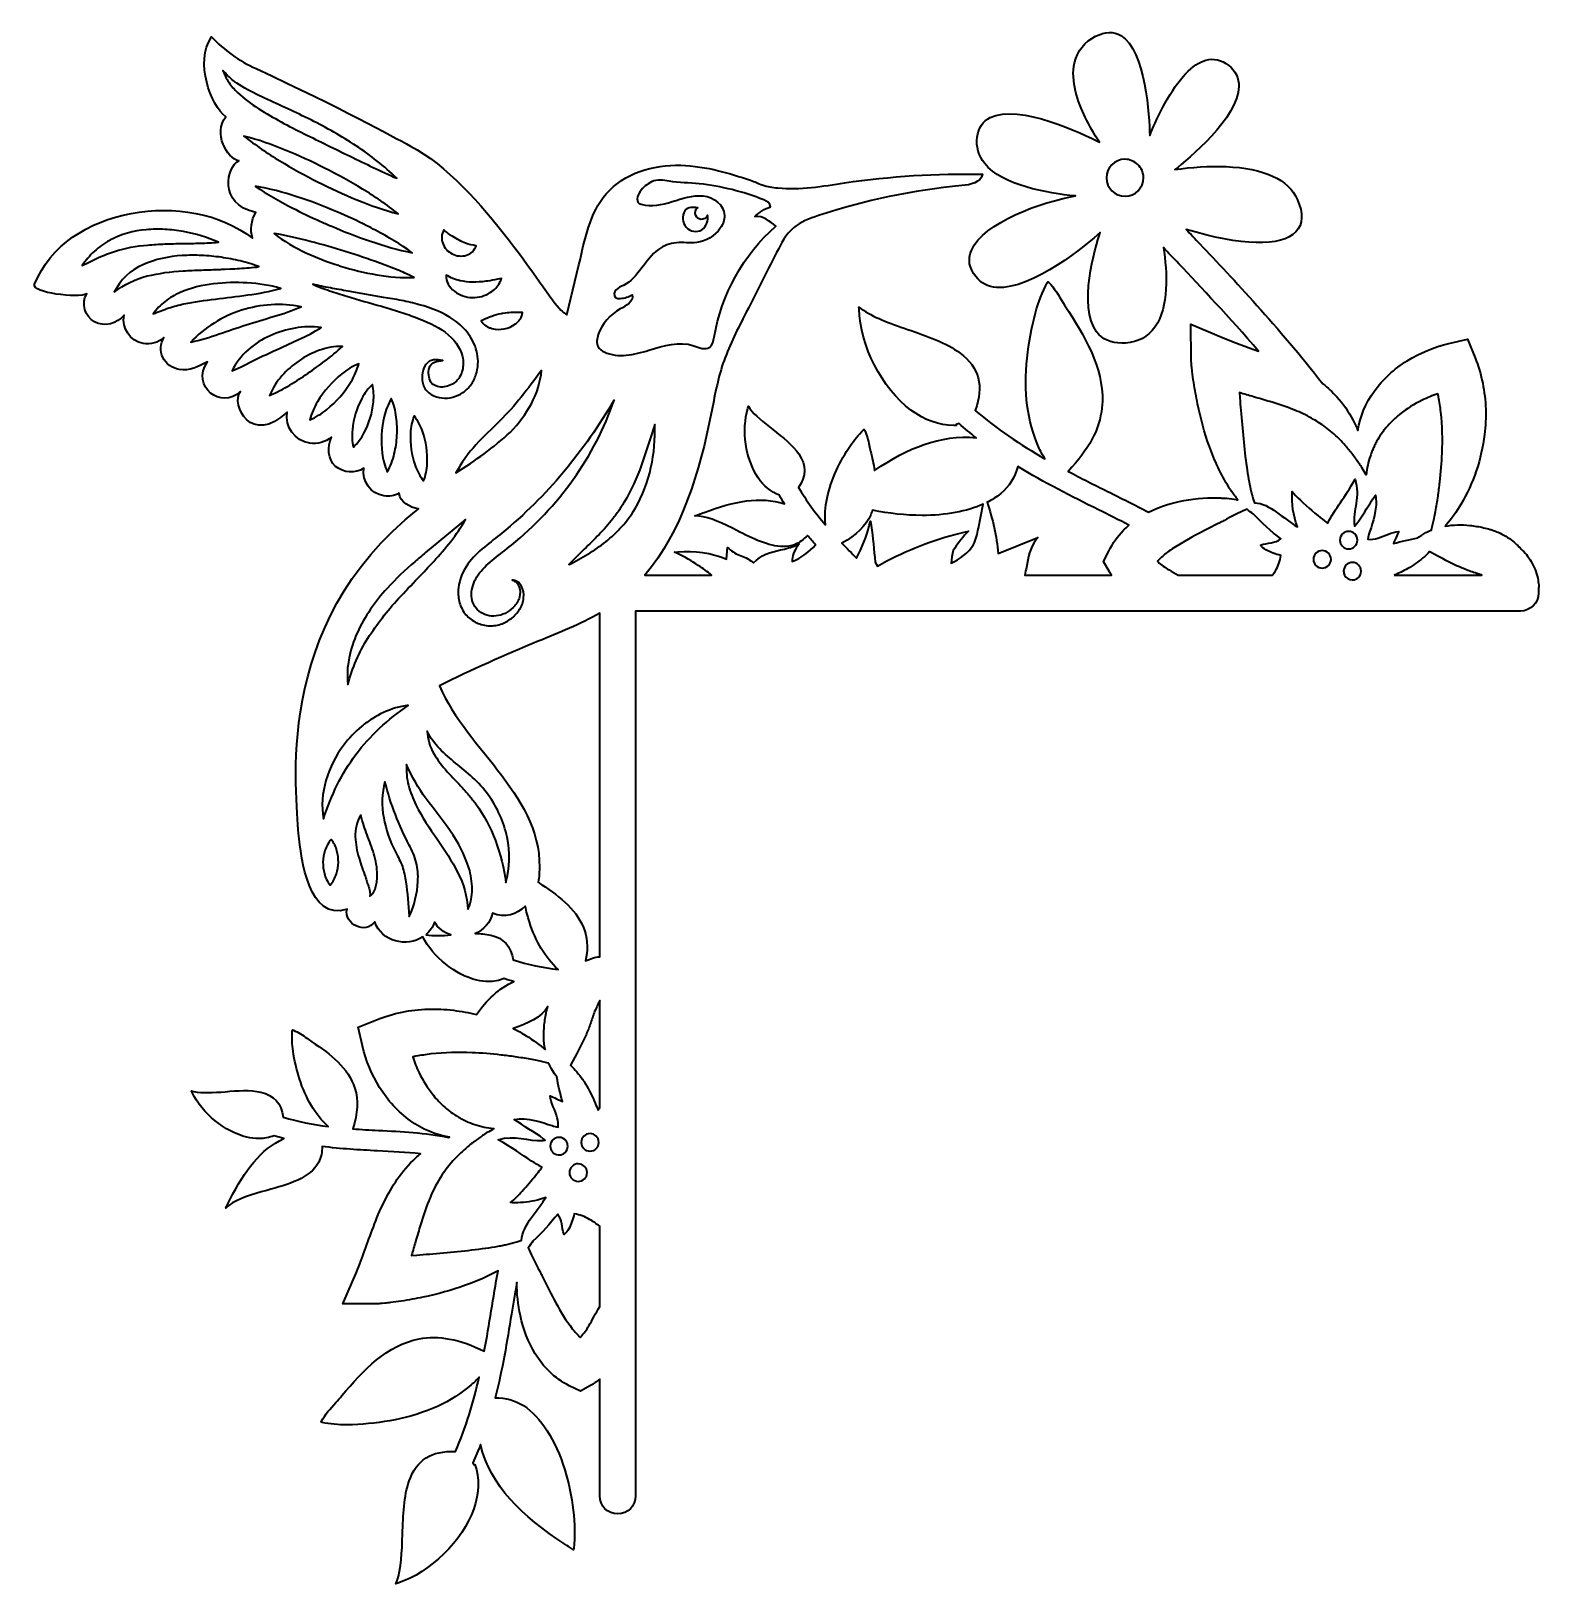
# Model space of a CAD drawing. Header units: millimetres. Extents: x 58 to 294, y 66 to 308.
import ezdxf

# ---------------------------------------------------------------- set-up
doc = ezdxf.new("R2010")
doc.units = ezdxf.units.MM
doc.header["$MEASUREMENT"] = 0
doc.layers.add('Layer 1', color=7, linetype='Continuous', lineweight=0)

msp = doc.modelspace()

# ---------------------------------------------------------------- linework, layer by layer
at = {"layer": 'Layer 1', "color": 18, "lineweight": 35, "true_color": 0x000000}
for points, knots in [([(293.66, 220.99), (293.73, 221.36), (293.75, 221.74), (293.7, 222.12), (293.7, 222.12), (293.64, 222.24), (293.64, 222.24), (293.61, 222.7), (293.52, 223.16), (293.39, 223.6), (293.26, 224.05), (293.08, 224.49), (292.87, 224.91), (292.66, 225.31), (292.43, 225.71), (292.16, 226.08), (291.92, 226.43), (291.66, 226.76), (291.38, 227.09), (291.38, 227.09), (291.16, 227.25), (291.16, 227.25), (290.7, 227.76), (290.2, 228.24), (289.66, 228.68), (288.96, 229.26), (288.19, 229.73), (287.36, 230.1), (287.24, 230.15), (287.12, 230.19), (286.98, 230.25), (286.86, 230.29), (286.69, 230.35), (286.62, 230.37), (286.45, 230.43), (286.28, 230.48), (286.1, 230.53), (285.76, 230.64), (285.42, 230.71), (285.08, 230.8), (284.37, 230.96), (283.65, 231.08), (282.93, 231.16), (281.65, 231.3), (280.36, 231.26), (279.09, 231.04), (279.16, 231.12), (279.23, 231.2), (279.31, 231.29), (280.13, 232.27), (280.87, 233.31), (281.52, 234.41), (283.51, 237.76), (284.77, 241.49), (285.24, 245.36), (285.4, 246.68), (285.46, 248.01), (285.42, 249.35), (285.38, 250.71), (285.22, 252.06), (284.95, 253.4), (284.67, 254.75), (284.28, 256.08), (283.76, 257.37), (283.76, 257.37), (282.6, 260.26), (282.6, 260.26), (282.6, 260.26), (279.67, 259.58), (279.67, 259.58), (277.37, 259.05), (275.18, 258.15), (273.17, 256.91), (271.13, 255.66), (269.37, 254.02), (267.97, 252.08), (266.65, 250.28), (265.78, 248.19), (265.43, 245.99), (265.21, 246.56), (264.96, 247.12), (264.67, 247.66), (264, 248.97), (263.15, 250.18), (262.16, 251.26), (261.48, 252), (260.75, 252.68), (259.96, 253.3), (252.97, 262.25), (245.91, 269.7), (240.73, 275.17), (239.97, 275.98), (239.25, 276.73), (238.58, 277.44), (247.11, 274.84), (253.51, 274.65), (255.76, 277.06), (256.88, 278.25), (256.95, 279.96), (255.97, 282.14), (254.59, 285.24), (250.73, 287.01), (244.83, 287.25), (242.15, 287.34), (239.47, 287.18), (236.83, 286.78), (238.84, 288.35), (246.76, 294.85), (246.84, 299.79), (246.87, 301.07), (246.28, 302.29), (245.25, 303.05), (244.12, 303.96), (242.91, 304.24), (241.66, 303.89), (239.6, 303.31), (237.45, 301.04), (235.28, 297.14), (234.39, 295.52), (233.6, 293.85), (232.91, 292.13), (232.84, 295.01), (232.31, 305.39), (228.38, 307.76), (227.25, 308.44), (225.93, 308.4), (224.45, 307.62), (222.78, 306.82), (221.56, 305.3), (221.14, 303.49), (220.49, 300.66), (221.69, 297.3), (222.8, 294.98), (223.46, 293.62), (224.22, 292.31), (225.07, 291.06), (222.63, 292.3), (212.43, 297.21), (207.96, 294.92), (206.81, 294.33), (206.13, 293.31), (205.94, 291.87), (205.72, 290.4), (206.14, 288.9), (207.1, 287.76), (209.89, 284.3), (216.83, 283.09), (221.3, 282.66), (216.05, 281.79), (206.88, 278.49), (205.03, 274.15), (204.43, 272.75), (204.66, 271.37), (205.7, 270.05), (206.49, 269.04), (207.67, 268.43), (208.94, 268.37), (214.56, 267.92), (223.19, 275.2), (225.18, 276.95), (224.41, 274.64), (221.61, 265.39), (224.6, 261.43), (225.49, 260.25), (226.82, 259.65), (228.56, 259.65), (228.73, 259.65), (228.91, 259.66), (229.09, 259.67), (231.09, 259.8), (232.64, 260.63), (233.71, 262.14), (235.93, 265.29), (235.65, 270.71), (235.05, 274.6), (235.79, 273.81), (236.59, 272.97), (237.45, 272.06), (240.94, 268.37), (245.3, 263.77), (249.91, 258.42), (247.96, 259.13), (246.1, 259.77), (244.4, 260.49), (244.4, 260.49), (239.35, 262.63), (239.35, 262.63), (239.35, 262.63), (239.36, 257.22), (239.36, 257.22), (239.36, 257.14), (239.36, 257.07), (239.36, 256.99), (239.36, 256.99), (239.37, 256.94), (239.37, 256.94), (239.37, 256.94), (239.37, 256.91), (239.37, 256.91), (239.37, 256.91), (239.38, 256.85), (239.38, 256.85), (239.38, 256.85), (239.39, 256.73), (239.39, 256.73), (239.39, 256.73), (239.41, 256.51), (239.41, 256.51), (239.41, 256.51), (239.45, 256.08), (239.45, 256.08), (239.48, 255.79), (239.51, 255.5), (239.55, 255.22), (239.62, 254.65), (239.69, 254.08), (239.78, 253.51), (239.95, 252.38), (240.15, 251.26), (240.39, 250.14), (240.85, 247.88), (241.47, 245.66), (242.24, 243.48), (243.02, 241.26), (244.03, 239.13), (245.27, 237.13), (245.59, 236.63), (245.92, 236.13), (246.29, 235.66), (246.43, 235.49), (246.56, 235.31), (246.7, 235.15), (246.63, 235.16), (246.56, 235.18), (246.48, 235.19), (245.98, 235.29), (245.47, 235.35), (244.96, 235.4), (244.7, 235.41), (244.44, 235.43), (244.19, 235.44), (243.95, 235.45), (243.7, 235.46), (243.45, 235.46), (241.45, 235.5), (239.46, 235.32), (237.5, 234.9), (235.84, 234.55), (234.23, 233.98), (232.71, 233.22), (230.58, 234.35), (228.43, 235.42), (226.3, 236.48), (224.26, 237.5), (222.19, 238.52), (220.14, 239.61), (223.38, 243), (225.07, 246.19), (225.43, 249.51), (226, 254.88), (223.25, 259.95), (220.19, 264.63), (219.92, 265.04), (219.66, 265.48), (219.38, 265.95), (218.7, 267.1), (218, 268.28), (217.11, 269.13), (217.11, 269.13), (216.98, 269.26), (216.98, 269.26), (216.98, 269.26), (216.89, 269.1), (216.89, 269.1), (216.09, 267.61), (215.47, 266.04), (215.05, 264.4), (214.43, 262.08), (213.98, 259.72), (213.72, 257.33), (213.17, 252.08), (213.78, 247.41), (215.52, 243.45), (215.8, 242.8), (216.14, 242.18), (216.52, 241.59), (212.65, 243.75), (209, 246.28), (205.62, 249.13), (205.62, 249.13), (205.62, 249.14), (205.62, 249.14), (207.01, 253), (206.24, 255.87), (203.25, 258.1), (201.08, 259.72), (198.02, 260.78), (195.06, 261.8), (192.24, 262.78), (189.58, 263.7), (187.8, 265.04), (187.8, 265.04), (187.45, 265.3), (187.45, 265.3), (187.45, 265.3), (187.46, 265), (187.46, 265), (187.63, 259.22), (191.05, 252.57), (195.58, 249.19), (197.72, 247.6), (199.97, 246.79), (202.28, 246.79), (202.4, 246.79), (202.51, 246.79), (202.63, 246.8), (202.63, 246.8), (202.62, 246.94), (202.62, 246.94), (202.62, 246.94), (202.62, 246.94), (202.62, 246.94), (202.62, 246.94), (203.1, 247.08), (203.1, 247.08), (203.98, 246.3), (204.87, 245.57), (205.76, 244.87), (200.13, 245.36), (195.07, 243.3), (189.9, 239.75), (189.74, 240.75), (189.51, 241.76), (189.26, 242.75), (189.18, 243.04), (189.12, 243.35), (189.05, 243.68), (188.92, 244.48), (188.68, 245.27), (188.35, 246.01), (188.35, 246.01), (188.27, 246.17), (188.27, 246.17), (188.27, 246.17), (188.13, 246.05), (188.13, 246.05), (187.37, 245.33), (186.69, 244.53), (186.12, 243.66), (185.28, 242.43), (184.55, 241.13), (183.92, 239.78), (182.55, 236.82), (181.97, 233.96), (182.2, 231.28), (182.2, 231.27), (182.2, 231.26), (182.2, 231.25), (180.64, 233.06), (179.24, 235.01), (178.02, 237.08), (178.02, 237.08), (178.02, 237.08), (178.02, 237.08), (179.22, 238.87), (179.23, 240.6), (178.05, 242.33), (177.1, 243.71), (175.52, 244.95), (173.99, 246.14), (172.54, 247.27), (171.17, 248.33), (170.4, 249.46), (170.4, 249.46), (170.19, 249.78), (170.19, 249.78), (170.19, 249.78), (170.1, 249.49), (170.1, 249.49), (169.04, 246.06), (169.72, 241.48), (171.7, 238.59), (172.5, 237.37), (173.65, 236.42), (175.01, 235.89), (175.01, 235.89), (175.01, 235.89), (175.01, 235.89), (175.01, 235.89), (175.01, 235.88), (175.01, 235.88), (175.27, 235.42), (175.54, 234.96), (175.82, 234.51), (171.99, 235.79), (167.9, 234.93), (163.25, 233.2), (162.96, 233.09), (162.67, 232.98), (162.38, 232.87), (162.38, 232.87), (161.79, 232.64), (161.79, 232.64), (161.79, 232.64), (162.43, 232.6), (162.43, 232.6), (164.18, 232.48), (166.22, 231.45), (168.38, 230.35), (170.83, 229.11), (173.34, 227.84), (175.6, 227.84), (176.2, 227.84), (176.8, 227.94), (177.36, 228.14), (178.15, 228.45), (178.85, 228.95), (179.39, 229.6), (179.81, 229.1), (180.22, 228.62), (180.65, 228.14), (179.67, 226.98), (178.41, 226.08), (177, 225.52), (177.01, 226.36), (177.29, 227.17), (177.79, 227.83), (177.79, 227.83), (178.12, 228.26), (178.12, 228.26), (178.12, 228.26), (177.62, 228.05), (177.62, 228.05), (176.83, 227.74), (176.02, 227.49), (175.19, 227.32), (173.65, 226.96), (172.06, 226.59), (170.98, 225.29), (170.41, 225.78), (169.75, 226.15), (169.05, 226.39), (168.32, 226.63), (167.66, 227.02), (167.09, 227.53), (167.09, 227.53), (166.87, 227.72), (166.87, 227.72), (166.87, 227.72), (166.75, 225.88), (166.75, 225.88), (164.34, 226.88), (161.72, 227.27), (159.13, 227.03), (159.13, 227.03), (158.63, 226.98), (158.63, 226.98), (158.63, 226.98), (159.08, 226.76), (159.08, 226.76), (160.21, 226.22), (161.29, 225.6), (162.33, 224.91), (163.05, 224.43), (163.75, 223.92), (164.42, 223.38), (164.42, 223.38), (153.97, 223.38), (153.97, 223.38), (159.79, 230.21), (162.55, 239.65), (164.35, 248.64), (164.87, 251.27), (165.34, 253.92), (166.19, 256.46), (167.06, 259.04), (168.29, 261.47), (169.52, 263.89), (171.21, 267.21), (172.89, 270.52), (174.58, 273.84), (175.28, 275.23), (176.02, 276.66), (177.21, 277.68), (178.31, 278.63), (179.72, 279.13), (181.1, 279.59), (188.37, 282), (195.89, 283.58), (203.52, 284.28), (204.85, 284.4), (206.51, 284.76), (206.78, 286.07), (199.57, 286.21), (192.35, 285.76), (185.21, 284.71), (181.77, 284.2), (178.28, 283.56), (174.78, 283.92), (173.94, 283.97), (173.12, 284.12), (172.32, 284.38), (171.71, 284.61), (171.14, 284.91), (170.51, 285.12), (168.85, 285.67), (167.17, 286.19), (165.47, 286.61), (163.55, 287.09), (161.58, 287.38), (159.6, 287.46), (155.3, 287.58), (150.74, 286.25), (147.93, 282.99), (145.32, 279.95), (144.59, 275.8), (143.67, 271.91), (143.67, 271.91), (141.77, 264.06), (141.77, 264.06), (141.54, 264.28), (141.29, 264.48), (141.03, 264.65), (139.08, 266.02), (128.53, 284.56), (117.34, 290.47), (114.22, 292.12), (106.83, 296.3), (93.19, 302.57), (90.56, 303.75), (88.2, 305.45), (86.23, 307.55), (83.57, 303.57), (86.15, 296.8), (88.46, 295.04), (86.44, 292.43), (88.67, 288.6), (90.49, 288.13), (88.71, 287.34), (87.08, 281.45), (93.18, 280.07), (92.42, 278.87), (92.22, 277.4), (92.64, 276.05), (82.69, 283.86), (63.37, 281), (58.57, 268.85), (58.02, 267.49), (65.45, 266.65), (66.73, 267.37), (65.79, 265.94), (66.44, 263.78), (67.95, 262.96), (69.45, 262.15), (71.49, 262.68), (72.56, 264.02), (72.16, 261.98), (73.49, 260.01), (75.53, 259.61), (76.7, 259.38), (77.91, 259.72), (78.79, 260.53), (78.21, 259.59), (78.15, 258.41), (78.64, 257.41), (79.14, 256.43), (80.07, 255.73), (81.16, 255.53), (82.7, 255.25), (84.24, 255.96), (85.59, 256.75), (82.94, 252.81), (87.83, 249.18), (90.74, 252.11), (89.19, 249.99), (92.54, 243.48), (98.04, 248.88), (97.67, 246.56), (99.26, 244.37), (101.59, 244.01), (102.8, 243.82), (104.03, 244.16), (104.98, 244.94), (104.3, 243.5), (104.42, 241.42), (105.62, 240.38), (106.88, 239.33), (108.67, 239.22), (110.06, 240.09), (109.73, 238.03), (111.13, 236.1), (113.19, 235.78), (114, 235.65), (114.83, 235.79), (115.56, 236.18), (115.72, 234.79), (117.2, 233.96), (118.61, 233.77), (95.37, 215.56), (99.68, 189.04), (99.81, 183.01), (100.31, 178.88), (101.38, 169.27), (107.42, 171.14), (106.85, 168.87), (110.38, 167.11), (111.75, 169.2), (112.85, 166), (116.78, 165.21), (119.28, 166.83), (119.28, 166.83), (119.28, 166.83), (119.28, 166.83), (120.87, 163.67), (124.37, 160.85), (127.71, 160.07), (128.32, 159.93), (128.94, 159.85), (129.56, 159.85), (130.39, 159.85), (131.21, 160), (131.97, 160.31), (131.97, 160.31), (131.98, 160.31), (131.98, 160.31), (132.48, 160.14), (132.99, 159.99), (133.5, 159.85), (131.13, 158.79), (129.27, 157), (127.64, 154.68), (126.46, 154.98), (125.27, 155.2), (124.06, 155.35), (122.74, 155.52), (121.4, 155.58), (120.07, 155.53), (118.71, 155.49), (117.35, 155.33), (116.02, 155.07), (114.66, 154.79), (113.33, 154.39), (112.04, 153.87), (112.04, 153.87), (109.15, 152.71), (109.15, 152.71), (109.15, 152.71), (109.84, 149.79), (109.84, 149.79), (110.37, 147.49), (111.27, 145.29), (112.51, 143.28), (113.76, 141.24), (115.4, 139.48), (117.33, 138.08), (119.14, 136.76), (121.23, 135.89), (123.43, 135.54), (123.38, 135.52), (123.34, 135.5), (123.29, 135.48), (119.58, 136.22), (115.93, 136.4), (112.33, 136.58), (111, 136.65), (109.66, 136.72), (108.31, 136.81), (109.12, 139.27), (109.22, 141.32), (108.64, 143.14), (107.63, 146.34), (104.81, 148.54), (101.92, 150.43), (101.67, 150.6), (101.41, 150.78), (101.14, 150.98), (100.5, 151.48), (99.8, 151.9), (99.05, 152.23), (99.05, 152.23), (98.88, 152.29), (98.88, 152.29), (98.88, 152.29), (98.86, 152.11), (98.86, 152.11), (98.78, 151.06), (98.82, 150.01), (98.99, 148.98), (99.2, 147.51), (99.54, 146.06), (99.98, 144.64), (100.97, 141.53), (102.47, 139.03), (104.45, 137.21), (104.46, 137.2), (104.47, 137.19), (104.48, 137.18), (102.1, 137.46), (99.75, 137.96), (97.45, 138.66), (97.45, 138.66), (97.45, 138.67), (97.45, 138.67), (97.13, 140.8), (95.97, 142.08), (93.93, 142.56), (92.29, 142.94), (90.29, 142.78), (88.36, 142.63), (86.53, 142.49), (84.8, 142.35), (83.47, 142.66), (83.47, 142.66), (83.1, 142.75), (83.1, 142.75), (83.1, 142.75), (83.23, 142.48), (83.23, 142.48), (84.76, 139.24), (88.35, 136.31), (91.77, 135.52), (92.37, 135.37), (92.99, 135.3), (93.61, 135.29), (94.44, 135.29), (95.26, 135.45), (96.03, 135.75), (96.03, 135.75), (96.03, 135.75), (96.03, 135.75), (96.54, 135.59), (97.05, 135.43), (97.56, 135.29), (93.87, 133.65), (91.43, 130.26), (89.16, 125.83), (89.02, 125.56), (88.88, 125.29), (88.75, 125.01), (88.75, 125.01), (88.46, 124.44), (88.46, 124.44), (88.46, 124.44), (88.96, 124.84), (88.96, 124.84), (90.33, 125.93), (92.54, 126.55), (94.87, 127.2), (98.23, 128.13), (101.7, 129.1), (102.99, 131.62), (103.37, 132.38), (103.55, 133.22), (103.51, 134.07), (106.46, 133.67), (109.34, 133.52), (112.17, 133.38), (114.45, 133.27), (116.68, 133.16), (118.9, 132.91), (118.64, 132.71), (118.39, 132.49), (118.15, 132.27), (117.07, 131.27), (116.1, 130.15), (115.27, 128.93), (113.72, 126.6), (112.47, 124.09), (111.53, 121.46), (110.59, 118.99), (109.82, 116.62), (108.93, 114.52), (108.93, 114.52), (106.78, 109.46), (106.78, 109.46), (106.78, 109.46), (112.2, 109.47), (112.2, 109.47), (112.27, 109.47), (112.35, 109.47), (112.42, 109.48), (112.42, 109.48), (112.48, 109.48), (112.48, 109.48), (112.48, 109.48), (112.51, 109.48), (112.51, 109.48), (112.51, 109.48), (112.57, 109.49), (112.57, 109.49), (112.57, 109.49), (112.68, 109.5), (112.68, 109.5), (112.68, 109.5), (112.9, 109.52), (112.9, 109.52), (112.9, 109.52), (113.34, 109.56), (113.34, 109.56), (113.63, 109.59), (113.91, 109.62), (114.2, 109.66), (114.77, 109.73), (115.34, 109.8), (115.9, 109.89), (117.03, 110.06), (118.16, 110.26), (119.28, 110.5), (121.54, 110.97), (123.76, 111.59), (125.93, 112.36), (127.69, 112.97), (129.4, 113.74), (131.03, 114.64), (130.64, 112.54), (130.3, 110.45), (129.96, 108.37), (129.62, 106.28), (129.28, 104.16), (128.88, 102.04), (125, 103.96), (121.71, 104.58), (118.67, 103.98), (113.71, 103), (109.95, 99.13), (106.62, 95.11), (106.32, 94.75), (106, 94.4), (105.66, 94.02), (104.82, 93.1), (103.96, 92.14), (103.45, 91.11), (103.45, 91.11), (103.37, 90.95), (103.37, 90.95), (103.37, 90.95), (103.54, 90.91), (103.54, 90.91), (104.79, 90.66), (106.06, 90.54), (107.33, 90.55), (107.63, 90.55), (107.94, 90.56), (108.25, 90.57), (110.49, 90.65), (112.73, 90.91), (114.93, 91.34), (119.77, 92.31), (123.78, 94.14), (126.84, 96.79), (127.28, 97.17), (127.69, 97.58), (128.07, 98.02), (127.21, 94.03), (125.98, 90.14), (124.39, 86.39), (120.61, 86.53), (118.29, 85.05), (117.14, 81.79), (116.29, 79.4), (116.19, 76.37), (116.09, 73.44), (116, 70.66), (115.91, 68.03), (115.22, 66.07), (115.22, 66.07), (115.07, 65.67), (115.07, 65.67), (115.07, 65.67), (115.36, 65.77), (115.36, 65.77), (120.47, 67.52), (125.47, 72.42), (127.23, 77.4), (128.1, 79.87), (128.17, 82.21), (127.42, 84.36), (127.42, 84.36), (127.28, 84.31), (127.28, 84.31), (127.28, 84.31), (127.28, 84.31), (127.28, 84.31), (127.28, 84.31), (127.1, 84.6), (127.1, 84.6), (127.1, 84.6), (127.1, 84.6), (127.1, 84.6), (127.53, 85.56), (127.93, 86.53), (128.3, 87.49), (129.8, 80.95), (134.71, 76.36), (141.47, 71.89), (141.86, 71.63), (142.25, 71.38), (142.64, 71.12), (142.64, 71.12), (142.83, 71), (142.83, 71), (142.83, 71), (142.86, 71.23), (142.86, 71.23), (143.24, 74.87), (142.72, 79.46), (141.46, 83.52), (140.02, 88.18), (137.72, 91.75), (135, 93.55), (133.68, 94.39), (132.15, 94.81), (130.59, 94.77), (131.72, 99.19), (132.43, 103.56), (133.13, 107.86), (133.39, 109.52), (133.66, 111.16), (133.95, 112.8), (133.96, 111.05), (134.15, 109.32), (134.52, 107.61), (134.95, 105.51), (135.74, 103.49), (136.85, 101.64), (137.47, 100.63), (138.22, 99.69), (139.06, 98.86), (139.98, 97.97), (141.02, 97.23), (142.16, 96.66), (142.16, 96.66), (143.91, 95.79), (143.91, 95.79), (143.91, 95.79), (145.5, 96.7), (145.5, 96.7), (146, 96.99), (146.48, 97.31), (146.92, 97.68), (146.92, 97.68), (146.92, 79.42), (146.92, 79.42), (146.92, 77.87), (148.18, 76.61), (149.73, 76.61), (151.28, 76.62), (152.53, 77.87), (152.53, 79.42), (152.53, 79.42), (152.53, 217.77), (152.53, 217.77), (152.53, 217.77), (290.89, 217.77), (290.89, 217.77), (292.43, 217.77), (293.69, 219.02), (293.69, 220.56), (293.69, 220.7), (293.68, 220.84), (293.66, 220.98), (293.66, 220.98), (293.66, 220.99), (293.66, 220.99)], [0, 0, 0, 0, 1, 1, 1, 2, 2, 2, 3, 3, 3, 4, 4, 4, 5, 5, 5, 6, 6, 6, 7, 7, 7, 8, 8, 8, 9, 9, 9, 10, 10, 10, 11, 11, 11, 12, 12, 12, 13, 13, 13, 14, 14, 14, 15, 15, 15, 16, 16, 16, 17, 17, 17, 18, 18, 18, 19, 19, 19, 20, 20, 20, 21, 21, 21, 22, 22, 22, 23, 23, 23, 24, 24, 24, 25, 25, 25, 26, 26, 26, 27, 27, 27, 28, 28, 28, 29, 29, 29, 30, 30, 30, 31, 31, 31, 32, 32, 32, 33, 33, 33, 34, 34, 34, 35, 35, 35, 36, 36, 36, 37, 37, 37, 38, 38, 38, 39, 39, 39, 40, 40, 40, 41, 41, 41, 42, 42, 42, 43, 43, 43, 44, 44, 44, 45, 45, 45, 46, 46, 46, 47, 47, 47, 48, 48, 48, 49, 49, 49, 50, 50, 50, 51, 51, 51, 52, 52, 52, 53, 53, 53, 54, 54, 54, 55, 55, 55, 56, 56, 56, 57, 57, 57, 58, 58, 58, 59, 59, 59, 60, 60, 60, 61, 61, 61, 62, 62, 62, 63, 63, 63, 64, 64, 64, 65, 65, 65, 66, 66, 66, 67, 67, 67, 68, 68, 68, 69, 69, 69, 70, 70, 70, 71, 71, 71, 72, 72, 72, 73, 73, 73, 74, 74, 74, 75, 75, 75, 76, 76, 76, 77, 77, 77, 78, 78, 78, 79, 79, 79, 80, 80, 80, 81, 81, 81, 82, 82, 82, 83, 83, 83, 84, 84, 84, 85, 85, 85, 86, 86, 86, 87, 87, 87, 88, 88, 88, 89, 89, 89, 90, 90, 90, 91, 91, 91, 92, 92, 92, 93, 93, 93, 94, 94, 94, 95, 95, 95, 96, 96, 96, 97, 97, 97, 98, 98, 98, 99, 99, 99, 100, 100, 100, 101, 101, 101, 102, 102, 102, 103, 103, 103, 104, 104, 104, 105, 105, 105, 106, 106, 106, 107, 107, 107, 108, 108, 108, 109, 109, 109, 110, 110, 110, 111, 111, 111, 112, 112, 112, 113, 113, 113, 114, 114, 114, 115, 115, 115, 116, 116, 116, 117, 117, 117, 118, 118, 118, 119, 119, 119, 120, 120, 120, 121, 121, 121, 122, 122, 122, 123, 123, 123, 124, 124, 124, 125, 125, 125, 126, 126, 126, 127, 127, 127, 128, 128, 128, 129, 129, 129, 130, 130, 130, 131, 131, 131, 132, 132, 132, 133, 133, 133, 134, 134, 134, 135, 135, 135, 136, 136, 136, 137, 137, 137, 138, 138, 138, 139, 139, 139, 140, 140, 140, 141, 141, 141, 142, 142, 142, 143, 143, 143, 144, 144, 144, 145, 145, 145, 146, 146, 146, 147, 147, 147, 148, 148, 148, 149, 149, 149, 150, 150, 150, 151, 151, 151, 152, 152, 152, 153, 153, 153, 154, 154, 154, 155, 155, 155, 156, 156, 156, 157, 157, 157, 158, 158, 158, 159, 159, 159, 160, 160, 160, 161, 161, 161, 162, 162, 162, 163, 163, 163, 164, 164, 164, 165, 165, 165, 166, 166, 166, 167, 167, 167, 168, 168, 168, 169, 169, 169, 170, 170, 170, 171, 171, 171, 172, 172, 172, 173, 173, 173, 174, 174, 174, 175, 175, 175, 176, 176, 176, 177, 177, 177, 178, 178, 178, 179, 179, 179, 180, 180, 180, 181, 181, 181, 182, 182, 182, 183, 183, 183, 184, 184, 184, 185, 185, 185, 186, 186, 186, 187, 187, 187, 188, 188, 188, 189, 189, 189, 190, 190, 190, 191, 191, 191, 192, 192, 192, 193, 193, 193, 194, 194, 194, 195, 195, 195, 196, 196, 196, 197, 197, 197, 198, 198, 198, 199, 199, 199, 200, 200, 200, 201, 201, 201, 202, 202, 202, 203, 203, 203, 204, 204, 204, 205, 205, 205, 206, 206, 206, 207, 207, 207, 208, 208, 208, 209, 209, 209, 210, 210, 210, 211, 211, 211, 212, 212, 212, 213, 213, 213, 214, 214, 214, 215, 215, 215, 216, 216, 216, 217, 217, 217, 218, 218, 218, 219, 219, 219, 220, 220, 220, 221, 221, 221, 222, 222, 222, 223, 223, 223, 224, 224, 224, 225, 225, 225, 226, 226, 226, 227, 227, 227, 228, 228, 228, 229, 229, 229, 230, 230, 230, 231, 231, 231, 232, 232, 232, 233, 233, 233, 234, 234, 234, 235, 235, 235, 236, 236, 236, 237, 237, 237, 238, 238, 238, 239, 239, 239, 240, 240, 240, 241, 241, 241, 242, 242, 242, 243, 243, 243, 244, 244, 244, 245, 245, 245, 246, 246, 246, 247, 247, 247, 248, 248, 248, 249, 249, 249, 250, 250, 250, 251, 251, 251, 252, 252, 252, 253, 253, 253, 254, 254, 254, 255, 255, 255, 256, 256, 256, 257, 257, 257, 258, 258, 258, 259, 259, 259, 260, 260, 260, 261, 261, 261, 262, 262, 262, 263, 263, 263, 264, 264, 264, 265, 265, 265, 266, 266, 266, 267, 267, 267, 268, 268, 268, 269, 269, 269, 270, 270, 270, 271, 271, 271, 272, 272, 272, 273, 273, 273, 274, 274, 274, 275, 275, 275, 276, 276, 276, 277, 277, 277, 278, 278, 278, 279, 279, 279, 280, 280, 280, 281, 281, 281, 282, 282, 282, 283, 283, 283, 284, 284, 284, 285, 285, 285, 286, 286, 286, 287, 287, 287, 288, 288, 288, 289, 289, 289, 290, 290, 290, 291, 291, 291, 292, 292, 292, 293, 293, 293, 294, 294, 294, 295, 295, 295, 296, 296, 296, 297, 297, 297, 298, 298, 298, 299, 299, 299, 300, 300, 300, 301, 301, 301, 302, 302, 302, 303, 303, 303, 304, 304, 304, 305, 305, 305, 306, 306, 306, 307, 307, 307, 308, 308, 308, 309, 309, 309, 310, 310, 310, 311, 311, 311, 312, 312, 312, 313, 313, 313, 314, 314, 314, 315, 315, 315, 316, 316, 316, 317, 317, 317, 318, 318, 318, 319, 319, 319, 320, 320, 320, 321, 321, 321, 321]), ([(90.31, 298.83), (90.06, 299.07), (89.82, 299.33), (89.59, 299.59), (89.36, 299.86), (89.14, 300.14), (88.94, 300.43), (88.54, 300.99), (88.23, 301.62), (88.02, 302.28), (88.87, 301.27), (89.89, 300.42), (91.04, 299.76), (92.17, 299.1), (93.33, 298.5), (94.53, 297.95), (96.92, 296.83), (99.38, 295.76), (101.79, 294.54), (104.21, 293.34), (106.57, 291.99), (108.83, 290.5), (111.11, 289.02), (113.24, 287.32), (115.19, 285.42), (112.69, 286.52), (110.3, 287.71), (107.89, 288.87), (105.5, 290.04), (103.1, 291.2), (100.71, 292.4), (98.28, 293.57), (95.91, 294.88), (93.61, 296.3), (92.43, 297.04), (91.33, 297.88), (90.31, 298.83), (90.31, 298.83), (90.31, 298.83), (90.31, 298.83)], [0, 0, 0, 0, 1, 1, 1, 2, 2, 2, 3, 3, 3, 4, 4, 4, 5, 5, 5, 6, 6, 6, 7, 7, 7, 8, 8, 8, 9, 9, 9, 10, 10, 10, 11, 11, 11, 12, 12, 12, 13, 13, 13, 13]), ([(97.76, 289.83), (99.85, 288.98), (101.9, 288.04), (103.91, 287.02), (105.92, 286.01), (107.89, 284.92), (109.82, 283.75), (111.77, 282.58), (113.64, 281.29), (115.42, 279.87), (113.22, 280.45), (111.07, 281.19), (108.97, 282.07), (106.88, 282.92), (104.83, 283.86), (102.82, 284.88), (100.81, 285.89), (98.84, 286.98), (96.91, 288.15), (94.96, 289.31), (93.09, 290.61), (91.31, 292.03), (93.51, 291.45), (95.67, 290.71), (97.76, 289.83), (97.76, 289.83), (97.76, 289.83), (97.76, 289.83)], [0, 0, 0, 0, 1, 1, 1, 2, 2, 2, 3, 3, 3, 4, 4, 4, 5, 5, 5, 6, 6, 6, 7, 7, 7, 8, 8, 8, 9, 9, 9, 9]), ([(231.92, 285.53), (231.92, 283.93), (230.64, 282.63), (229.05, 282.63), (227.45, 282.62), (226.15, 283.9), (226.14, 285.5), (226.14, 287.09), (227.42, 288.39), (229.01, 288.4), (229.01, 288.4), (229.03, 288.4), (229.03, 288.4), (229.41, 288.4), (229.78, 288.33), (230.13, 288.18), (230.48, 288.04), (230.79, 287.83), (231.06, 287.56), (231.61, 287.03), (231.92, 286.29), (231.92, 285.53)], [0, 0, 0, 0, 1, 1, 1, 2, 2, 2, 3, 3, 3, 4, 4, 4, 5, 5, 5, 6, 6, 6, 7, 7, 7, 7]), ([(93.06, 284.2), (95.28, 283.81), (97.46, 283.26), (99.59, 282.54), (101.71, 281.85), (103.79, 281.06), (105.83, 280.19), (107.42, 279.51), (108.99, 278.78), (110.53, 278), (110.53, 278), (110.53, 278), (110.53, 278), (110.98, 277.77), (111.42, 277.55), (111.86, 277.31), (113.85, 276.28), (115.77, 275.1), (117.59, 273.79), (115.39, 274.24), (113.23, 274.84), (111.11, 275.59), (109, 276.3), (106.93, 277.11), (104.89, 277.98), (104.32, 278.22), (103.76, 278.46), (103.19, 278.72), (103.19, 278.72), (103.19, 278.72), (103.19, 278.72), (101.73, 279.37), (100.29, 280.07), (98.86, 280.8), (96.86, 281.81), (94.92, 282.94), (93.06, 284.2)], [0, 0, 0, 0, 1, 1, 1, 2, 2, 2, 3, 3, 3, 4, 4, 4, 5, 5, 5, 6, 6, 6, 7, 7, 7, 8, 8, 8, 9, 9, 9, 10, 10, 10, 11, 11, 11, 12, 12, 12, 12]), ([(146.69, 260.99), (147.31, 262.71), (148.53, 264.13), (150.14, 265), (151.07, 265.5), (152.33, 266.23), (151.98, 267.22), (151.44, 266.89), (150.82, 266.69), (150.19, 266.64), (149.91, 266.58), (149.63, 266.64), (149.4, 266.8), (149.06, 267.1), (149.16, 267.69), (149.48, 268.01), (149.83, 268.31), (150.22, 268.54), (150.65, 268.69), (153.01, 269.85), (153.97, 272.77), (156.1, 274.3), (156.93, 274.89), (157.89, 275.26), (158.9, 275.35), (159.96, 275.45), (161.03, 275.25), (162.08, 275.38), (163.58, 275.57), (164.92, 276.39), (165.77, 277.63), (166.19, 278.21), (166.42, 278.91), (166.43, 279.62), (166.38, 281.27), (164.72, 282.49), (163.08, 282.67), (161.44, 282.86), (159.83, 282.28), (158.26, 281.79), (156.68, 281.3), (154.98, 280.88), (153.41, 281.36), (152.41, 281.67), (152.81, 282.69), (153.24, 283.34), (153.69, 284), (154.31, 284.53), (155.03, 284.87), (155.95, 285.33), (156.82, 285.14), (157.78, 284.96), (159.33, 284.68), (160.92, 284.74), (162.48, 284.57), (165.95, 284.19), (169.34, 283.34), (172.57, 282.04), (173.07, 281.84), (173.65, 281.49), (173.6, 280.95), (172.7, 280.65), (171.87, 280.14), (171.19, 279.47), (172.42, 279.57), (173.49, 278.73), (174.43, 277.94), (169.34, 273.42), (165.95, 267.31), (164.81, 260.6), (164.72, 260.02), (164.6, 259.36), (164.12, 259.02), (163.41, 258.5), (162.44, 258.97), (161.61, 259.25), (159.35, 260.02), (156.89, 259.25), (154.61, 258.55), (152.33, 257.85), (149.78, 257.24), (147.64, 258.28), (147.25, 258.44), (146.92, 258.72), (146.68, 259.07), (146.34, 259.64), (146.47, 260.37), (146.69, 260.99)], [0, 0, 0, 0, 1, 1, 1, 2, 2, 2, 3, 3, 3, 4, 4, 4, 5, 5, 5, 6, 6, 6, 7, 7, 7, 8, 8, 8, 9, 9, 9, 10, 10, 10, 11, 11, 11, 12, 12, 12, 13, 13, 13, 14, 14, 14, 15, 15, 15, 16, 16, 16, 17, 17, 17, 18, 18, 18, 19, 19, 19, 20, 20, 20, 21, 21, 21, 22, 22, 22, 23, 23, 23, 24, 24, 24, 25, 25, 25, 26, 26, 26, 27, 27, 27, 28, 28, 28, 29, 29, 29, 29]), ([(162.12, 279.33), (162.43, 278.98), (162.95, 278.89), (163.36, 279.13), (163.55, 279.26), (163.69, 279.45), (163.76, 279.68), (163.94, 278.81), (163.61, 277.91), (162.9, 277.38), (162.08, 276.92), (161.05, 277.08), (160.42, 277.79), (159.83, 278.51), (159.74, 279.52), (160.21, 280.33), (160.41, 280.67), (160.78, 280.87), (161.17, 280.86), (161.53, 280.88), (161.88, 280.86), (162.24, 280.8), (162.14, 280.76), (162.06, 280.69), (162.01, 280.6), (161.78, 280.19), (161.82, 279.69), (162.12, 279.33)], [0, 0, 0, 0, 1, 1, 1, 2, 2, 2, 3, 3, 3, 4, 4, 4, 5, 5, 5, 6, 6, 6, 7, 7, 7, 8, 8, 8, 9, 9, 9, 9]), ([(69.82, 273.55), (69.82, 273.55), (69.5, 273.43), (69.5, 273.43), (69.5, 273.43), (69.2, 273.29), (69.2, 273.29), (69.2, 273.29), (68.57, 273.02), (68.57, 273.02), (67.73, 272.64), (66.9, 272.2), (66.02, 271.79), (66.56, 272.6), (67.2, 273.34), (67.91, 274), (68.27, 274.34), (68.66, 274.65), (69.06, 274.93), (69.26, 275.08), (69.46, 275.22), (69.67, 275.35), (69.89, 275.48), (70.1, 275.61), (70.32, 275.73), (72.09, 276.67), (74.03, 277.23), (76.03, 277.38), (76.52, 277.4), (77, 277.45), (77.49, 277.46), (77.98, 277.45), (78.47, 277.45), (78.95, 277.44), (79.92, 277.38), (80.88, 277.27), (81.83, 277.1), (83.72, 276.78), (85.57, 276.22), (87.32, 275.43), (86.35, 275.32), (85.41, 275.32), (84.47, 275.28), (83.53, 275.24), (82.6, 275.26), (81.68, 275.22), (80.76, 275.23), (79.85, 275.17), (78.94, 275.16), (78.49, 275.13), (78.04, 275.11), (77.59, 275.09), (77.14, 275.07), (76.69, 275.02), (76.25, 274.98), (74.49, 274.85), (72.76, 274.52), (71.07, 274), (70.87, 273.92), (70.66, 273.86), (70.44, 273.79), (70.24, 273.72), (70.03, 273.63), (69.82, 273.55)], [0, 0, 0, 0, 1, 1, 1, 2, 2, 2, 3, 3, 3, 4, 4, 4, 5, 5, 5, 6, 6, 6, 7, 7, 7, 8, 8, 8, 9, 9, 9, 10, 10, 10, 11, 11, 11, 12, 12, 12, 13, 13, 13, 14, 14, 14, 15, 15, 15, 16, 16, 16, 17, 17, 17, 18, 18, 18, 19, 19, 19, 20, 20, 20, 21, 21, 21, 21]), ([(117.9, 269.91), (115.95, 269.86), (113.99, 270), (112.07, 270.34), (110.15, 270.66), (108.27, 271.11), (106.41, 271.69), (106.28, 271.73), (106.14, 271.77), (106.01, 271.82), (106.01, 271.82), (106.01, 271.82), (106.01, 271.82), (104.29, 272.36), (102.62, 273.02), (100.99, 273.79), (99.22, 274.59), (97.55, 275.6), (96.01, 276.78), (96.01, 276.79), (96.02, 276.8), (96.03, 276.8), (97.96, 276.48), (99.8, 276.03), (101.64, 275.56), (103.49, 275.08), (105.31, 274.55), (107.13, 273.98), (108.94, 273.42), (110.74, 272.81), (112.54, 272.16), (113.44, 271.82), (114.34, 271.5), (115.23, 271.13), (115.65, 270.95), (116.07, 270.78), (116.48, 270.6), (116.48, 270.6), (116.48, 270.6), (116.48, 270.6), (116.96, 270.39), (117.43, 270.16), (117.9, 269.91), (117.9, 269.91), (117.9, 269.91), (117.9, 269.91)], [0, 0, 0, 0, 1, 1, 1, 2, 2, 2, 3, 3, 3, 4, 4, 4, 5, 5, 5, 6, 6, 6, 7, 7, 7, 8, 8, 8, 9, 9, 9, 10, 10, 10, 11, 11, 11, 12, 12, 12, 13, 13, 13, 14, 14, 14, 15, 15, 15, 15]), ([(122.56, 277.35), (123, 276.97), (123.46, 276.63), (123.94, 276.32), (124.32, 276.08), (124.65, 275.9), (124.94, 275.75), (125.27, 275.57), (125.61, 275.42), (125.95, 275.29), (126.48, 275.09), (127.03, 274.95), (127.59, 274.88), (127.38, 274.16), (126.81, 273.6), (126.08, 273.4), (125.33, 273.17), (124.53, 273.25), (123.84, 273.61), (123.16, 273.96), (122.64, 274.55), (122.38, 275.27), (122.11, 275.95), (122.17, 276.72), (122.56, 277.35), (122.56, 277.35), (122.56, 277.35), (122.56, 277.35)], [0, 0, 0, 0, 1, 1, 1, 2, 2, 2, 3, 3, 3, 4, 4, 4, 5, 5, 5, 6, 6, 6, 7, 7, 7, 8, 8, 8, 9, 9, 9, 9]), ([(71.03, 267.6), (71.95, 269.54), (73.55, 271.07), (75.52, 271.92), (77.45, 272.76), (79.52, 273.24), (81.63, 273.33), (82.14, 273.38), (82.65, 273.38), (83.17, 273.39), (83.68, 273.38), (84.19, 273.4), (84.7, 273.36), (85.21, 273.33), (85.72, 273.3), (86.23, 273.26), (86.73, 273.2), (87.24, 273.14), (87.74, 273.07), (88.24, 273), (88.74, 272.92), (89.24, 272.82), (89.74, 272.72), (90.23, 272.62), (90.73, 272.5), (91.72, 272.26), (92.7, 271.97), (93.65, 271.61), (92.63, 271.45), (91.63, 271.4), (90.62, 271.33), (90.12, 271.3), (89.62, 271.27), (89.13, 271.25), (89.13, 271.25), (88.38, 271.23), (88.38, 271.23), (88.13, 271.21), (87.89, 271.19), (87.64, 271.19), (87.15, 271.17), (86.65, 271.15), (86.16, 271.14), (85.67, 271.12), (85.18, 271.1), (84.69, 271.08), (84.2, 271.07), (83.72, 271.05), (83.23, 271.02), (82.75, 271), (82.26, 270.99), (81.78, 270.94), (79.89, 270.85), (78.01, 270.58), (76.17, 270.15), (74.3, 269.67), (72.55, 268.8), (71.03, 267.6), (71.03, 267.6), (71.03, 267.6), (71.03, 267.6)], [0, 0, 0, 0, 1, 1, 1, 2, 2, 2, 3, 3, 3, 4, 4, 4, 5, 5, 5, 6, 6, 6, 7, 7, 7, 8, 8, 8, 9, 9, 9, 10, 10, 10, 11, 11, 11, 12, 12, 12, 13, 13, 13, 14, 14, 14, 15, 15, 15, 16, 16, 16, 17, 17, 17, 18, 18, 18, 19, 19, 19, 20, 20, 20, 20]), ([(131.55, 269.78), (131.49, 269.54), (131.4, 269.32), (131.29, 269.11), (130.95, 268.47), (130.44, 267.93), (129.82, 267.56), (128.98, 267.03), (128.01, 266.77), (127.02, 266.78), (126, 266.79), (125.01, 267.14), (124.21, 267.76), (123.81, 268.07), (123.48, 268.45), (123.24, 268.89), (122.99, 269.32), (122.87, 269.81), (122.89, 270.3), (123.58, 269.89), (124.32, 269.59), (125.09, 269.42), (125.74, 269.27), (126.4, 269.19), (127.06, 269.19), (127.75, 269.18), (128.44, 269.22), (129.12, 269.32), (129.56, 269.37), (130.01, 269.45), (130.5, 269.54), (130.83, 269.61), (131.17, 269.69), (131.55, 269.78), (131.55, 269.78), (131.55, 269.78), (131.55, 269.78)], [0, 0, 0, 0, 1, 1, 1, 2, 2, 2, 3, 3, 3, 4, 4, 4, 5, 5, 5, 6, 6, 6, 7, 7, 7, 8, 8, 8, 9, 9, 9, 10, 10, 10, 11, 11, 11, 12, 12, 12, 12]), ([(79.54, 265.15), (78.74, 264.88), (77.95, 264.56), (77.11, 264.22), (77.63, 264.96), (78.26, 265.62), (78.97, 266.18), (79.71, 266.74), (80.5, 267.21), (81.34, 267.58), (83, 268.28), (84.76, 268.73), (86.56, 268.93), (88.31, 269.13), (90.07, 269.18), (91.83, 269.06), (93.6, 268.97), (95.35, 268.69), (97.05, 268.22), (95.36, 267.76), (93.64, 267.41), (91.91, 267.18), (90.2, 266.94), (88.51, 266.75), (86.85, 266.54), (85.18, 266.34), (83.54, 266.12), (81.93, 265.79), (81.12, 265.61), (80.33, 265.4), (79.54, 265.15), (79.54, 265.15), (79.54, 265.15), (79.54, 265.15)], [0, 0, 0, 0, 1, 1, 1, 2, 2, 2, 3, 3, 3, 4, 4, 4, 5, 5, 5, 6, 6, 6, 7, 7, 7, 8, 8, 8, 9, 9, 9, 10, 10, 10, 11, 11, 11, 11]), ([(115.47, 264.62), (115.47, 264.62), (114.15, 265.04), (114.15, 265.04), (114.15, 265.04), (113.49, 265.24), (113.49, 265.24), (113.49, 265.24), (112.81, 265.42), (112.81, 265.42), (110.99, 265.91), (109.18, 266.44), (107.38, 266.98), (106.48, 267.25), (105.59, 267.55), (104.69, 267.85), (103.8, 268.15), (102.91, 268.47), (102.05, 268.85), (102.96, 268.63), (103.88, 268.46), (104.81, 268.28), (105.73, 268.1), (106.65, 267.95), (107.57, 267.78), (107.57, 267.78), (113.11, 266.8), (113.11, 266.8), (113.11, 266.8), (113.8, 266.68), (113.8, 266.68), (113.8, 266.68), (114.51, 266.57), (114.51, 266.57), (114.98, 266.5), (115.45, 266.41), (115.92, 266.32), (116.86, 266.14), (117.79, 265.91), (118.71, 265.66), (120.66, 265.19), (122.51, 264.38), (124.17, 263.26), (125.04, 262.64), (125.8, 261.89), (126.43, 261.04), (127.09, 260.15), (127.55, 259.12), (127.77, 258.03), (127.99, 256.92), (127.92, 255.77), (127.57, 254.69), (127.39, 254.13), (127.12, 253.61), (126.78, 253.15), (126.44, 252.67), (126.01, 252.26), (125.53, 251.93), (124.56, 251.27), (123.4, 250.97), (122.24, 251.08), (121.66, 251.14), (121.1, 251.32), (120.59, 251.62), (120.33, 251.77), (120.09, 251.96), (119.88, 252.18), (119.67, 252.42), (119.5, 252.68), (119.38, 252.98), (119.18, 253.5), (119.11, 254.07), (119.17, 254.63), (119.21, 255.16), (119.36, 255.69), (119.62, 256.16), (119.77, 256.4), (119.97, 256.61), (120.21, 256.77), (120.43, 256.91), (120.69, 257.01), (120.96, 257.05), (121.44, 257.09), (121.93, 257.06), (122.41, 256.94), (121.95, 256.91), (121.5, 256.81), (121.07, 256.66), (120.69, 256.52), (120.4, 256.21), (120.29, 255.83), (120.17, 255.44), (120.14, 255.03), (120.2, 254.63), (120.23, 254.24), (120.35, 253.87), (120.54, 253.54), (120.72, 253.27), (120.98, 253.07), (121.29, 252.96), (121.63, 252.83), (121.98, 252.77), (122.34, 252.79), (123.07, 252.82), (123.77, 253.09), (124.33, 253.56), (124.6, 253.78), (124.84, 254.05), (125.02, 254.35), (125.2, 254.66), (125.35, 254.99), (125.44, 255.34), (125.62, 256.07), (125.63, 256.83), (125.46, 257.56), (125.13, 259.02), (124.1, 260.36), (122.77, 261.36), (121.44, 262.37), (119.8, 263.07), (118.08, 263.7), (117.22, 264.03), (116.35, 264.32), (115.47, 264.62), (115.47, 264.62), (115.47, 264.62), (115.47, 264.62)], [0, 0, 0, 0, 1, 1, 1, 2, 2, 2, 3, 3, 3, 4, 4, 4, 5, 5, 5, 6, 6, 6, 7, 7, 7, 8, 8, 8, 9, 9, 9, 10, 10, 10, 11, 11, 11, 12, 12, 12, 13, 13, 13, 14, 14, 14, 15, 15, 15, 16, 16, 16, 17, 17, 17, 18, 18, 18, 19, 19, 19, 20, 20, 20, 21, 21, 21, 22, 22, 22, 23, 23, 23, 24, 24, 24, 25, 25, 25, 26, 26, 26, 27, 27, 27, 28, 28, 28, 29, 29, 29, 30, 30, 30, 31, 31, 31, 32, 32, 32, 33, 33, 33, 34, 34, 34, 35, 35, 35, 36, 36, 36, 37, 37, 37, 38, 38, 38, 39, 39, 39, 40, 40, 40, 41, 41, 41, 42, 42, 42, 42]), ([(87.44, 261.1), (85.99, 260.57), (84.5, 260.14), (82.99, 259.83), (84.07, 260.97), (85.29, 261.97), (86.63, 262.8), (87.96, 263.64), (89.4, 264.31), (90.91, 264.79), (92.41, 265.27), (93.97, 265.56), (95.54, 265.65), (97.11, 265.76), (98.69, 265.65), (100.23, 265.32), (98.81, 264.73), (97.35, 264.22), (95.87, 263.8), (94.44, 263.37), (93.03, 262.94), (91.63, 262.5), (90.24, 262.06), (88.86, 261.58), (87.44, 261.1), (87.44, 261.1), (87.44, 261.1), (87.44, 261.1)], [0, 0, 0, 0, 1, 1, 1, 2, 2, 2, 3, 3, 3, 4, 4, 4, 5, 5, 5, 6, 6, 6, 7, 7, 7, 8, 8, 8, 9, 9, 9, 9]), ([(93.01, 257.03), (91.87, 256.48), (90.74, 255.86), (89.45, 255.32), (90.05, 256.56), (90.9, 257.68), (91.94, 258.59), (92.97, 259.5), (94.14, 260.25), (95.4, 260.82), (96.64, 261.38), (97.95, 261.78), (99.29, 262), (100.64, 262.24), (102.01, 262.27), (103.37, 262.09), (102.24, 261.37), (101.06, 260.74), (99.84, 260.2), (99.84, 260.2), (96.39, 258.63), (96.39, 258.63), (95.26, 258.11), (94.14, 257.59), (93.01, 257.03)], [0, 0, 0, 0, 1, 1, 1, 2, 2, 2, 3, 3, 3, 4, 4, 4, 5, 5, 5, 6, 6, 6, 7, 7, 7, 8, 8, 8, 8]), ([(128.65, 263.26), (128.72, 263.28), (128.8, 263.31), (128.87, 263.35), (129.03, 263.41), (129.15, 263.46), (129.29, 263.53), (129.29, 263.53), (129.68, 263.69), (129.68, 263.69), (129.81, 263.74), (129.93, 263.78), (130.06, 263.83), (130.54, 264.01), (131.03, 264.15), (131.53, 264.25), (131.63, 264.27), (131.72, 264.28), (131.81, 264.3), (132.22, 264.37), (132.63, 264.41), (133.05, 264.42), (133.05, 264.42), (133.45, 264.43), (133.45, 264.43), (133.45, 264.43), (133.86, 264.43), (133.86, 264.43), (134.01, 264.42), (134.15, 264.43), (134.31, 264.43), (134.39, 264.42), (134.48, 264.43), (134.56, 264.44), (134.56, 264.44), (134.83, 264.45), (134.83, 264.45), (134.82, 264.09), (134.7, 263.73), (134.49, 263.44), (134.48, 263.43), (134.48, 263.42), (134.47, 263.42), (134.42, 263.35), (134.37, 263.27), (134.32, 263.2), (134.26, 263.13), (134.2, 263.07), (134.14, 263.01), (134.02, 262.89), (133.9, 262.77), (133.76, 262.67), (132.7, 261.88), (131.35, 261.61), (130.07, 261.95), (129.91, 261.99), (129.75, 262.05), (129.59, 262.12), (129.43, 262.18), (129.28, 262.27), (129.13, 262.36), (128.81, 262.55), (128.56, 262.83), (128.39, 263.16), (128.39, 263.16), (128.65, 263.26), (128.65, 263.26)], [0, 0, 0, 0, 1, 1, 1, 2, 2, 2, 3, 3, 3, 4, 4, 4, 5, 5, 5, 6, 6, 6, 7, 7, 7, 8, 8, 8, 9, 9, 9, 10, 10, 10, 11, 11, 11, 12, 12, 12, 13, 13, 13, 14, 14, 14, 15, 15, 15, 16, 16, 16, 17, 17, 17, 18, 18, 18, 19, 19, 19, 20, 20, 20, 21, 21, 21, 22, 22, 22, 22]), ([(98.47, 253.1), (97.47, 252.47), (96.42, 251.93), (95.32, 251.49), (95.79, 252.61), (96.44, 253.64), (97.25, 254.54), (98.04, 255.44), (98.93, 256.24), (99.92, 256.91), (100.91, 257.59), (101.98, 258.13), (103.11, 258.53), (104.26, 258.95), (105.47, 259.16), (106.69, 259.14), (105.84, 258.32), (104.94, 257.56), (103.99, 256.87), (103.09, 256.19), (102.19, 255.55), (101.28, 254.93), (100.37, 254.3), (99.44, 253.69), (98.47, 253.1), (98.47, 253.1), (98.47, 253.1), (98.47, 253.1)], [0, 0, 0, 0, 1, 1, 1, 2, 2, 2, 3, 3, 3, 4, 4, 4, 5, 5, 5, 6, 6, 6, 7, 7, 7, 8, 8, 8, 9, 9, 9, 9]), ([(108.06, 253.65), (107.05, 251.97), (105.76, 250.48), (104.23, 249.25), (103.44, 248.6), (102.56, 248.07), (101.61, 247.68), (101.87, 248.67), (102.27, 249.61), (102.8, 250.49), (103.8, 252.15), (105.09, 253.63), (106.6, 254.84), (107.4, 255.5), (108.29, 256.03), (109.24, 256.44), (108.99, 255.45), (108.59, 254.52), (108.06, 253.65), (108.06, 253.65), (108.06, 253.65), (108.06, 253.65)], [0, 0, 0, 0, 1, 1, 1, 2, 2, 2, 3, 3, 3, 4, 4, 4, 5, 5, 5, 6, 6, 6, 7, 7, 7, 7]), ([(131.27, 247.46), (132.46, 248.66), (133.58, 249.91), (134.64, 251.22), (135.72, 252.54), (136.73, 253.94), (137.83, 255.4), (137.64, 253.57), (137.09, 251.8), (136.23, 250.19), (135.37, 248.56), (134.27, 247.06), (132.96, 245.76), (131.67, 244.53), (130.3, 243.4), (128.84, 242.37), (127.43, 241.34), (126.01, 240.31), (124.44, 239.37), (125.29, 240.96), (126.35, 242.44), (127.57, 243.76), (128.78, 245.1), (130.08, 246.27), (131.27, 247.46), (131.27, 247.46), (131.27, 247.46), (131.27, 247.46)], [0, 0, 0, 0, 1, 1, 1, 2, 2, 2, 3, 3, 3, 4, 4, 4, 5, 5, 5, 6, 6, 6, 7, 7, 7, 8, 8, 8, 9, 9, 9, 9]), ([(111.54, 250.47), (111.38, 248.75), (110.88, 247.08), (110.06, 245.56), (109.63, 244.75), (109.07, 244.02), (108.41, 243.39), (108.21, 244.28), (108.15, 245.2), (108.25, 246.11), (108.41, 247.83), (108.92, 249.5), (109.74, 251.01), (110.17, 251.82), (110.72, 252.56), (111.39, 253.19), (111.58, 252.3), (111.64, 251.38), (111.54, 250.47), (111.54, 250.47), (111.54, 250.47), (111.54, 250.47)], [0, 0, 0, 0, 1, 1, 1, 2, 2, 2, 3, 3, 3, 4, 4, 4, 5, 5, 5, 6, 6, 6, 7, 7, 7, 7]), ([(115.22, 245.2), (115.17, 244.24), (115.03, 243.28), (114.81, 242.35), (114.58, 241.36), (114.22, 240.41), (113.71, 239.53), (113.3, 240.46), (113.04, 241.44), (112.92, 242.45), (112.68, 244.36), (112.79, 246.3), (113.24, 248.18), (113.46, 249.17), (113.83, 250.12), (114.33, 251), (114.73, 250.07), (115, 249.09), (115.12, 248.08), (115.24, 247.12), (115.27, 246.16), (115.22, 245.2), (115.22, 245.2), (115.22, 245.2), (115.22, 245.2)], [0, 0, 0, 0, 1, 1, 1, 2, 2, 2, 3, 3, 3, 4, 4, 4, 5, 5, 5, 6, 6, 6, 7, 7, 7, 8, 8, 8, 8]), ([(149.17, 250.74), (147.66, 246.31), (145.5, 242.13), (142.76, 238.33), (140.02, 234.5), (136.78, 231.06), (133.12, 228.08), (131.29, 226.57), (129.37, 225.35), (128.14, 223.73), (127.83, 223.35), (127.57, 222.93), (127.37, 222.48), (127.17, 222.05), (127.03, 221.58), (126.94, 221.11), (126.76, 220.22), (126.91, 219.29), (127.38, 218.5), (127.9, 217.73), (128.71, 217.21), (129.63, 217.04), (130.61, 216.87), (131.61, 217.06), (132.46, 217.59), (132.91, 217.86), (133.31, 218.19), (133.65, 218.59), (133.74, 218.69), (133.82, 218.79), (133.9, 218.9), (133.97, 219), (134.04, 219.11), (134.1, 219.22), (134.21, 219.45), (134.31, 219.69), (134.37, 219.94), (134.51, 220.46), (134.5, 221), (134.35, 221.52), (134.28, 221.78), (134.14, 222.01), (133.96, 222.21), (133.75, 222.4), (133.5, 222.53), (133.22, 222.59), (133.52, 222.6), (133.82, 222.52), (134.07, 222.35), (134.33, 222.18), (134.54, 221.94), (134.69, 221.66), (134.97, 221.1), (135.08, 220.47), (135.03, 219.84), (135.01, 219.52), (134.94, 219.2), (134.84, 218.9), (134.78, 218.74), (134.72, 218.59), (134.64, 218.45), (134.57, 218.31), (134.49, 218.17), (134.4, 218.04), (134.06, 217.5), (133.63, 217.02), (133.13, 216.63), (132.62, 216.22), (132.04, 215.9), (131.42, 215.7), (130.77, 215.49), (130.09, 215.42), (129.42, 215.48), (128.73, 215.54), (128.07, 215.73), (127.46, 216.05), (126.83, 216.38), (126.27, 216.84), (125.84, 217.4), (125.41, 217.97), (125.1, 218.63), (124.94, 219.33), (124.8, 220.01), (124.76, 220.71), (124.84, 221.4), (125.01, 222.73), (125.51, 224), (126.3, 225.09), (127.05, 226.09), (127.92, 226.99), (128.9, 227.78), (129.83, 228.55), (130.74, 229.23), (131.61, 229.95), (135.13, 232.81), (138.36, 236.01), (141.27, 239.48), (144.21, 243.01), (146.85, 246.78), (149.17, 250.74), (149.17, 250.74), (149.17, 250.74), (149.17, 250.74)], [0, 0, 0, 0, 1, 1, 1, 2, 2, 2, 3, 3, 3, 4, 4, 4, 5, 5, 5, 6, 6, 6, 7, 7, 7, 8, 8, 8, 9, 9, 9, 10, 10, 10, 11, 11, 11, 12, 12, 12, 13, 13, 13, 14, 14, 14, 15, 15, 15, 16, 16, 16, 17, 17, 17, 18, 18, 18, 19, 19, 19, 20, 20, 20, 21, 21, 21, 22, 22, 22, 23, 23, 23, 24, 24, 24, 25, 25, 25, 26, 26, 26, 27, 27, 27, 28, 28, 28, 29, 29, 29, 30, 30, 30, 31, 31, 31, 32, 32, 32, 33, 33, 33, 34, 34, 34, 34]), ([(278.61, 242.45), (278.54, 240.96), (278.42, 239.45), (278.25, 237.92), (278.17, 237.19), (278.07, 236.46), (277.97, 235.71), (277.85, 234.93), (277.72, 234.14), (277.58, 233.35), (277.58, 233.35), (277.58, 233.35), (277.58, 233.35), (277.51, 232.99), (277.44, 232.63), (277.37, 232.26), (277.3, 231.98), (277.25, 231.68), (277.18, 231.4), (277.11, 231.1), (277.04, 230.82), (276.96, 230.53), (276.96, 230.49), (276.95, 230.46), (276.94, 230.43), (276.65, 230.31), (276.37, 230.18), (276.09, 230.04), (275.86, 229.92), (275.64, 229.78), (275.42, 229.64), (275.29, 229.56), (275.17, 229.47), (275.04, 229.37), (275.04, 229.37), (274.83, 229.21), (274.83, 229.21), (273.54, 228.98), (272.27, 228.68), (271.01, 228.32), (271, 228.33), (270.99, 228.34), (270.99, 228.35), (271.37, 229.16), (271.79, 230.09), (271.85, 230.23), (271.28, 230.16), (270.74, 230.01), (270.22, 229.79), (269.13, 229.36), (268.02, 228.82), (266.99, 229), (267.08, 229.8), (267.86, 231.55), (268.17, 233.39), (268.32, 234.21), (268.33, 235.05), (268.19, 235.87), (267.91, 235.5), (267.65, 235.11), (267.39, 234.7), (266.6, 233.46), (265.87, 232.12), (264.93, 231.05), (264.59, 233.57), (265.88, 235.62), (265, 238.39), (263.41, 235.46), (261.96, 233.89), (260.72, 231.52), (260.56, 231.57), (256.19, 235.02), (255.18, 236.46), (255.05, 234.58), (255.33, 232.69), (256, 230.93), (253.84, 232.12), (251.66, 234.63), (249.28, 234.7), (249.25, 234.79), (249.21, 234.87), (249.19, 234.96), (249.19, 234.96), (249.08, 235.28), (249.08, 235.28), (249.01, 235.53), (248.93, 235.79), (248.87, 236.05), (248.8, 236.3), (248.74, 236.56), (248.68, 236.82), (248.56, 237.34), (248.45, 237.86), (248.36, 238.38), (248.25, 239.01), (248.15, 239.64), (248.06, 240.28), (247.85, 241.75), (247.69, 243.22), (247.54, 244.71), (247.39, 246.18), (247.26, 247.65), (247.14, 249.13), (247.08, 249.78), (247.03, 250.44), (246.98, 251.1), (246.98, 251.1), (246.92, 251.92), (246.92, 251.92), (247.66, 251.69), (248.4, 251.48), (249.12, 251.27), (250, 251.01), (250.86, 250.76), (251.7, 250.51), (253, 250.11), (254.25, 249.7), (255.44, 249.22), (255.6, 249.16), (255.76, 249.09), (255.92, 249.03), (256.81, 248.66), (257.68, 248.23), (258.52, 247.74), (258.87, 247.54), (259.21, 247.33), (259.55, 247.1), (260.3, 246.61), (261.02, 246.05), (261.69, 245.45), (262.13, 245.05), (262.56, 244.64), (262.97, 244.19), (263.39, 243.74), (263.79, 243.27), (264.19, 242.78), (264.39, 242.53), (264.58, 242.28), (264.77, 242.02), (264.97, 241.77), (265.16, 241.51), (265.35, 241.24), (265.42, 241.14), (265.49, 241.04), (265.56, 240.94), (265.67, 240.78), (265.78, 240.62), (265.89, 240.46), (265.97, 240.35), (266.04, 240.24), (266.12, 240.13), (266.12, 240.12), (266.12, 240.12), (266.13, 240.11), (266.3, 239.75), (266.51, 239.4), (266.75, 239.07), (266.85, 240.08), (267.07, 241.07), (267.39, 242.03), (267.47, 242.27), (267.55, 242.49), (267.64, 242.72), (267.73, 242.94), (267.81, 243.15), (267.91, 243.36), (268, 243.57), (268.11, 243.78), (268.22, 243.98), (268.26, 244.08), (268.31, 244.18), (268.37, 244.28), (268.37, 244.28), (268.37, 244.28), (268.37, 244.29), (268.43, 244.39), (268.48, 244.48), (268.54, 244.58), (268.77, 244.97), (269.02, 245.34), (269.27, 245.7), (269.41, 245.88), (269.53, 246.06), (269.68, 246.22), (269.68, 246.22), (269.88, 246.47), (269.88, 246.47), (269.88, 246.47), (270.1, 246.72), (270.1, 246.72), (270.67, 247.37), (271.29, 247.96), (271.96, 248.5), (271.97, 248.51), (271.98, 248.52), (271.99, 248.53), (271.99, 248.53), (272, 248.53), (272, 248.53), (273.08, 249.4), (274.25, 250.13), (275.49, 250.73), (275.5, 250.74), (275.5, 250.74), (275.51, 250.74), (276.3, 251.13), (277.11, 251.46), (277.95, 251.74), (277.98, 251.58), (278.02, 251.41), (278.05, 251.25), (278.05, 251.25), (278.05, 251.25), (278.05, 251.25), (278.2, 250.47), (278.32, 249.67), (278.41, 248.87), (278.64, 246.74), (278.71, 244.59), (278.61, 242.45), (278.61, 242.45), (278.61, 242.45), (278.61, 242.45)], [0, 0, 0, 0, 1, 1, 1, 2, 2, 2, 3, 3, 3, 4, 4, 4, 5, 5, 5, 6, 6, 6, 7, 7, 7, 8, 8, 8, 9, 9, 9, 10, 10, 10, 11, 11, 11, 12, 12, 12, 13, 13, 13, 14, 14, 14, 15, 15, 15, 16, 16, 16, 17, 17, 17, 18, 18, 18, 19, 19, 19, 20, 20, 20, 21, 21, 21, 22, 22, 22, 23, 23, 23, 24, 24, 24, 25, 25, 25, 26, 26, 26, 27, 27, 27, 28, 28, 28, 29, 29, 29, 30, 30, 30, 31, 31, 31, 32, 32, 32, 33, 33, 33, 34, 34, 34, 35, 35, 35, 36, 36, 36, 37, 37, 37, 38, 38, 38, 39, 39, 39, 40, 40, 40, 41, 41, 41, 42, 42, 42, 43, 43, 43, 44, 44, 44, 45, 45, 45, 46, 46, 46, 47, 47, 47, 48, 48, 48, 49, 49, 49, 50, 50, 50, 51, 51, 51, 52, 52, 52, 53, 53, 53, 54, 54, 54, 55, 55, 55, 56, 56, 56, 57, 57, 57, 58, 58, 58, 59, 59, 59, 60, 60, 60, 61, 61, 61, 62, 62, 62, 63, 63, 63, 64, 64, 64, 65, 65, 65, 66, 66, 66, 67, 67, 67, 68, 68, 68, 69, 69, 69, 70, 70, 70, 71, 71, 71, 72, 72, 72, 73, 73, 73, 74, 74, 74, 74]), ([(118.08, 240.52), (117.5, 242.15), (117.25, 243.88), (117.34, 245.61), (117.38, 246.53), (117.57, 247.43), (117.9, 248.29), (118.46, 247.56), (118.9, 246.75), (119.21, 245.88), (119.79, 244.25), (120.04, 242.52), (119.95, 240.79), (119.91, 239.87), (119.72, 238.97), (119.39, 238.11), (118.83, 238.84), (118.38, 239.65), (118.08, 240.52), (118.08, 240.52), (118.08, 240.52), (118.08, 240.52)], [0, 0, 0, 0, 1, 1, 1, 2, 2, 2, 3, 3, 3, 4, 4, 4, 5, 5, 5, 6, 6, 6, 7, 7, 7, 7]), ([(154.93, 240.2), (154.44, 237.94), (153.6, 235.78), (152.44, 233.78), (151.84, 232.78), (151.15, 231.84), (150.38, 230.97), (149.61, 230.11), (148.76, 229.32), (147.86, 228.6), (146.08, 227.21), (144.15, 226.01), (142.11, 225.04), (143.66, 226.69), (145.32, 228.17), (146.82, 229.75), (147.58, 230.53), (148.3, 231.33), (148.96, 232.16), (149.12, 232.37), (149.28, 232.59), (149.44, 232.8), (149.6, 233.01), (149.74, 233.23), (149.9, 233.45), (150.06, 233.66), (150.19, 233.89), (150.34, 234.11), (150.49, 234.33), (150.62, 234.56), (150.75, 234.79), (151.84, 236.64), (152.74, 238.6), (153.45, 240.63), (154.21, 242.68), (154.81, 244.8), (155.52, 246.95), (155.62, 244.68), (155.42, 242.41), (154.93, 240.2)], [0, 0, 0, 0, 1, 1, 1, 2, 2, 2, 3, 3, 3, 4, 4, 4, 5, 5, 5, 6, 6, 6, 7, 7, 7, 8, 8, 8, 9, 9, 9, 10, 10, 10, 11, 11, 11, 12, 12, 12, 13, 13, 13, 13]), ([(224.87, 233.61), (226.48, 232.81), (228.08, 232.01), (229.66, 231.2), (229.35, 230.94), (229.05, 230.65), (228.75, 230.35), (227.86, 229.44), (227.12, 228.39), (226.55, 227.25), (226.55, 227.25), (225.68, 225.5), (225.68, 225.5), (225.68, 225.5), (226.59, 223.91), (226.59, 223.91), (226.69, 223.73), (226.8, 223.56), (226.91, 223.38), (226.91, 223.38), (213.38, 223.38), (213.38, 223.38), (213.47, 223.79), (213.55, 224.2), (213.62, 224.6), (213.9, 226.12), (214.18, 227.68), (215.08, 228.86), (215.08, 228.86), (215.4, 229.27), (215.4, 229.27), (215.4, 229.27), (209.22, 226.75), (209.22, 226.75), (208.96, 229.48), (208.37, 232.18), (207.47, 234.77), (208.23, 235.14), (208.95, 235.6), (209.61, 236.14), (210.91, 237.24), (211.84, 238.72), (212.28, 240.37), (216.45, 237.81), (220.7, 235.69), (224.87, 233.61)], [0, 0, 0, 0, 1, 1, 1, 2, 2, 2, 3, 3, 3, 4, 4, 4, 5, 5, 5, 6, 6, 6, 7, 7, 7, 8, 8, 8, 9, 9, 9, 10, 10, 10, 11, 11, 11, 12, 12, 12, 13, 13, 13, 14, 14, 14, 15, 15, 15, 15]), ([(202.46, 229.75), (198.23, 228.63), (194.16, 226.97), (190.35, 224.81), (190.35, 224.81), (189.96, 225.42), (189.96, 225.42), (189.83, 227.33), (189.63, 229.24), (189.34, 231.12), (189.34, 231.12), (189.23, 231.82), (189.23, 231.82), (189.23, 231.82), (189.06, 231.13), (189.06, 231.13), (188.63, 229.35), (187.95, 227.64), (187.06, 226.05), (186.3, 226.82), (185.54, 227.59), (184.79, 228.39), (187.04, 229.65), (188.49, 231.1), (189.3, 232.83), (189.41, 233.07), (189.51, 233.3), (189.59, 233.55), (192.13, 233), (194.72, 232.73), (197.31, 232.72), (197.31, 232.72), (197.32, 232.72), (197.32, 232.72), (201.02, 232.72), (204.29, 233.33), (206.84, 234.47), (206.84, 234.47), (206.11, 230.71), (206.11, 230.71), (205.98, 229.84), (205.73, 228.99), (205.36, 228.19), (204.61, 226.76), (203.13, 225.91), (201.88, 225.24), (201.88, 225.92), (201.98, 226.59), (202.18, 227.24), (202.81, 228.19), (203.5, 229.08), (204.25, 229.93), (204.25, 229.93), (204.55, 230.26), (204.55, 230.26), (204.55, 230.26), (204.12, 230.16), (204.12, 230.16), (204.12, 230.16), (202.46, 229.75), (202.46, 229.75)], [0, 0, 0, 0, 1, 1, 1, 2, 2, 2, 3, 3, 3, 4, 4, 4, 5, 5, 5, 6, 6, 6, 7, 7, 7, 8, 8, 8, 9, 9, 9, 10, 10, 10, 11, 11, 11, 12, 12, 12, 13, 13, 13, 14, 14, 14, 15, 15, 15, 16, 16, 16, 17, 17, 17, 18, 18, 18, 19, 19, 19, 20, 20, 20, 20]), ([(239.49, 229.34), (240.78, 230.04), (242.16, 230.72), (243.59, 231.44), (243.82, 231.55), (244.04, 231.67), (244.28, 231.79), (244.48, 231.89), (244.69, 232), (244.9, 232.11), (244.9, 232.11), (245.5, 232.43), (245.5, 232.43), (245.9, 232.64), (246.32, 232.85), (246.74, 233.05), (247.19, 233.26), (247.65, 233.48), (248.13, 233.69), (248.44, 233.41), (248.77, 233.16), (249.12, 232.94), (250.44, 231.54), (251.87, 230.24), (253.39, 229.06), (252.44, 228.29), (251.36, 228.49), (250.2, 228.07), (250.43, 227.76), (250.73, 227.51), (251.06, 227.32), (251.81, 226.95), (252.59, 226.67), (253.39, 226.46), (253.29, 225.61), (253, 224.8), (252.55, 224.08), (252.41, 223.85), (252.27, 223.61), (252.11, 223.38), (252.11, 223.38), (237.37, 223.38), (237.37, 223.38), (236.85, 223.67), (236.36, 223.93), (235.92, 224.19), (235.3, 224.55), (234.72, 224.97), (234.2, 225.46), (234.17, 225.49), (234.13, 225.52), (234.1, 225.55), (234.52, 226), (234.97, 226.41), (235.46, 226.79), (235.75, 227.02), (236.07, 227.25), (236.39, 227.47), (236.39, 227.47), (239.47, 229.32), (239.47, 229.32), (239.47, 229.33), (239.48, 229.33), (239.49, 229.34)], [0, 0, 0, 0, 1, 1, 1, 2, 2, 2, 3, 3, 3, 4, 4, 4, 5, 5, 5, 6, 6, 6, 7, 7, 7, 8, 8, 8, 9, 9, 9, 10, 10, 10, 11, 11, 11, 12, 12, 12, 13, 13, 13, 14, 14, 14, 15, 15, 15, 16, 16, 16, 17, 17, 17, 18, 18, 18, 19, 19, 19, 20, 20, 20, 21, 21, 21, 21]), ([(107.47, 207.32), (107.47, 207.32), (107.48, 208.35), (107.48, 208.35), (107.5, 208.7), (107.53, 209.04), (107.57, 209.39), (107.57, 209.39), (107.73, 210.43), (107.73, 210.43), (108.01, 211.8), (108.44, 213.14), (109.03, 214.42), (110.22, 216.95), (111.8, 219.28), (113.7, 221.32), (115.06, 222.79), (116.49, 224.18), (118, 225.48), (118.56, 225.96), (119.11, 226.44), (119.67, 226.9), (119.67, 226.9), (125.92, 232.06), (125.92, 232.06), (124.58, 229.65), (122.79, 227.54), (120.97, 225.54), (120.17, 224.66), (119.35, 223.8), (118.53, 222.94), (117.5, 221.86), (116.47, 220.79), (115.48, 219.71), (113.7, 217.79), (112.1, 215.73), (110.69, 213.53), (109.26, 211.3), (108.21, 208.85), (107.56, 206.29), (107.52, 206.63), (107.5, 206.97), (107.47, 207.32)], [0, 0, 0, 0, 1, 1, 1, 2, 2, 2, 3, 3, 3, 4, 4, 4, 5, 5, 5, 6, 6, 6, 7, 7, 7, 8, 8, 8, 9, 9, 9, 10, 10, 10, 11, 11, 11, 12, 12, 12, 13, 13, 13, 14, 14, 14, 14]), ([(262.63, 228.86), (262.63, 229.62), (263.25, 230.24), (264, 230.23), (264.76, 230.23), (265.38, 229.62), (265.38, 228.86), (265.38, 228.1), (264.76, 227.49), (264, 227.49), (264, 227.49), (264, 227.49), (264, 227.49), (263.24, 227.49), (262.63, 228.11), (262.63, 228.86)], [0, 0, 0, 0, 1, 1, 1, 2, 2, 2, 3, 3, 3, 4, 4, 4, 5, 5, 5, 5]), ([(258.49, 225.85), (258.49, 226.61), (259.11, 227.22), (259.87, 227.22), (260.62, 227.22), (261.24, 226.61), (261.24, 225.85), (261.24, 225.09), (260.62, 224.48), (259.86, 224.48), (259.86, 224.48), (259.86, 224.48), (259.86, 224.48), (259.1, 224.48), (258.49, 225.09), (258.49, 225.85)], [0, 0, 0, 0, 1, 1, 1, 2, 2, 2, 3, 3, 3, 4, 4, 4, 5, 5, 5, 5]), ([(271.14, 223.38), (271.86, 223.69), (272.56, 224.04), (273.25, 224.42), (273.66, 224.66), (274.07, 224.91), (274.46, 225.19), (275.26, 225.74), (276, 226.37), (276.66, 227.09), (276.66, 227.09), (276.71, 227.05), (276.71, 227.05), (276.71, 227.05), (277.94, 226.37), (277.94, 226.37), (279.07, 225.75), (280.17, 225.17), (281.31, 224.67), (281.89, 224.42), (282.47, 224.19), (283.07, 223.96), (283.37, 223.86), (283.68, 223.74), (283.98, 223.65), (284.13, 223.61), (284.27, 223.55), (284.42, 223.51), (284.52, 223.48), (284.51, 223.48), (284.54, 223.47), (284.57, 223.46), (284.61, 223.45), (284.64, 223.44), (284.69, 223.42), (284.75, 223.4), (284.81, 223.38), (284.81, 223.38), (271.14, 223.38), (271.14, 223.38)], [0, 0, 0, 0, 1, 1, 1, 2, 2, 2, 3, 3, 3, 4, 4, 4, 5, 5, 5, 6, 6, 6, 7, 7, 7, 8, 8, 8, 9, 9, 9, 10, 10, 10, 11, 11, 11, 12, 12, 12, 13, 13, 13, 13]), ([(263.22, 224.01), (263.22, 224.76), (263.84, 225.37), (264.59, 225.37), (265.34, 225.36), (265.95, 224.75), (265.95, 223.99), (265.94, 223.24), (265.33, 222.63), (264.57, 222.64), (264.06, 222.64), (263.6, 222.93), (263.37, 223.38), (263.27, 223.58), (263.22, 223.79), (263.22, 224.01), (263.22, 224.01), (263.22, 224.01), (263.22, 224.01)], [0, 0, 0, 0, 1, 1, 1, 2, 2, 2, 3, 3, 3, 4, 4, 4, 5, 5, 5, 6, 6, 6, 6]), ([(121.86, 206.1), (126.92, 208.58), (132.07, 210.9), (137.29, 213.04), (140.56, 214.38), (143.89, 215.66), (146.92, 217.45), (146.92, 217.45), (146.92, 163.73), (146.92, 163.73), (146.55, 163.69), (146.18, 163.61), (145.81, 163.51), (145.44, 163.39), (145.07, 163.25), (144.71, 163.08), (145.07, 164.61), (145.03, 166.2), (144.58, 167.7), (143.58, 170.9), (140.76, 173.09), (137.86, 174.99), (137.68, 175.11), (137.49, 175.24), (137.3, 175.38), (137.39, 175.78), (137.44, 176.18), (137.45, 176.59), (138.38, 188.64), (126.18, 195.9), (121.86, 206.1), (121.86, 206.1), (121.86, 206.1), (121.86, 206.1)], [0, 0, 0, 0, 1, 1, 1, 2, 2, 2, 3, 3, 3, 4, 4, 4, 5, 5, 5, 6, 6, 6, 7, 7, 7, 8, 8, 8, 9, 9, 9, 10, 10, 10, 11, 11, 11, 11]), ([(112.49, 199.44), (109.78, 196.92), (107.54, 193.93), (105.89, 190.61), (105.05, 188.88), (104.33, 187.1), (103.73, 185.27), (103.4, 187.28), (103.54, 189.34), (104.13, 191.29), (104.7, 193.26), (105.63, 195.12), (106.87, 196.76), (107.7, 197.87), (108.66, 198.88), (109.73, 199.76), (109.73, 199.76), (109.73, 199.76), (109.73, 199.76), (110.25, 200.18), (110.78, 200.58), (111.35, 200.93), (112.48, 201.66), (113.71, 202.23), (115.01, 202.62), (115.66, 202.81), (116.33, 202.95), (117, 203.02), (115.42, 201.94), (113.91, 200.74), (112.49, 199.44), (112.49, 199.44), (112.49, 199.44), (112.49, 199.44)], [0, 0, 0, 0, 1, 1, 1, 2, 2, 2, 3, 3, 3, 4, 4, 4, 5, 5, 5, 6, 6, 6, 7, 7, 7, 8, 8, 8, 9, 9, 9, 10, 10, 10, 11, 11, 11, 11]), ([(127.05, 188.27), (126.9, 188.49), (126.72, 188.69), (126.54, 188.9), (126.21, 189.32), (125.83, 189.72), (125.45, 190.13), (124.69, 190.94), (123.87, 191.76), (123.09, 192.64), (122.28, 193.53), (121.56, 194.5), (120.96, 195.54), (120.35, 196.59), (120, 197.77), (119.94, 198.98), (121, 196.86), (122.65, 195.44), (124.4, 194), (125.27, 193.28), (126.17, 192.55), (127.05, 191.75), (127.95, 190.93), (128.76, 190.02), (129.49, 189.04), (130.92, 187.06), (131.93, 184.8), (132.43, 182.41), (132.95, 180.06), (132.89, 177.63), (132.25, 175.31), (131.95, 177.55), (131.4, 179.76), (130.62, 181.89), (129.85, 183.93), (128.81, 185.86), (127.54, 187.63), (127.39, 187.86), (127.22, 188.06), (127.05, 188.27), (127.05, 188.27), (127.05, 188.27), (127.05, 188.27)], [0, 0, 0, 0, 1, 1, 1, 2, 2, 2, 3, 3, 3, 4, 4, 4, 5, 5, 5, 6, 6, 6, 7, 7, 7, 8, 8, 8, 9, 9, 9, 10, 10, 10, 11, 11, 11, 12, 12, 12, 13, 13, 13, 14, 14, 14, 14]), ([(126.32, 171.09), (126.2, 173.13), (125.66, 175.12), (124.71, 176.92), (123.79, 178.71), (122.73, 180.42), (121.55, 182.06), (120.29, 183.77), (119.16, 185.58), (118.18, 187.46), (117.7, 188.44), (117.31, 189.47), (117.03, 190.53), (116.75, 191.59), (116.65, 192.69), (116.74, 193.78), (117.53, 191.87), (118.56, 190.08), (119.8, 188.43), (120.99, 186.77), (122.3, 185.17), (123.52, 183.43), (124.81, 181.66), (125.8, 179.69), (126.48, 177.6), (126.8, 176.53), (126.97, 175.42), (126.98, 174.31), (127, 173.2), (126.77, 172.1), (126.32, 171.09), (126.32, 171.09), (126.32, 171.09), (126.32, 171.09)], [0, 0, 0, 0, 1, 1, 1, 2, 2, 2, 3, 3, 3, 4, 4, 4, 5, 5, 5, 6, 6, 6, 7, 7, 7, 8, 8, 8, 9, 9, 9, 10, 10, 10, 11, 11, 11, 11]), ([(118.49, 175.5), (118.41, 173.61), (117.95, 171.75), (117.14, 170.04), (116.99, 171.92), (116.86, 173.69), (116.6, 175.42), (116.5, 176.24), (116.32, 177.05), (116.07, 177.83), (115.93, 178.21), (115.77, 178.57), (115.59, 178.93), (115.41, 179.31), (115.21, 179.69), (114.99, 180.1), (114.12, 181.78), (113.49, 183.59), (113.15, 185.46), (112.79, 187.32), (112.85, 189.25), (113.35, 191.09), (113.78, 189.35), (114.32, 187.63), (114.97, 185.95), (115.6, 184.33), (116.33, 182.74), (117.13, 181.19), (117.33, 180.79), (117.55, 180.37), (117.75, 179.92), (117.95, 179.45), (118.12, 178.97), (118.25, 178.48), (118.48, 177.5), (118.56, 176.5), (118.49, 175.5), (118.49, 175.5), (118.49, 175.5), (118.49, 175.5)], [0, 0, 0, 0, 1, 1, 1, 2, 2, 2, 3, 3, 3, 4, 4, 4, 5, 5, 5, 6, 6, 6, 7, 7, 7, 8, 8, 8, 9, 9, 9, 10, 10, 10, 11, 11, 11, 12, 12, 12, 13, 13, 13, 13]), ([(112.1, 175.62), (112.07, 175.32), (112.02, 175.03), (111.94, 174.74), (111.87, 174.44), (111.77, 174.15), (111.63, 173.88), (111.49, 173.59), (111.27, 173.35), (110.99, 173.2), (111.04, 173.46), (111.03, 173.74), (110.97, 174), (110.91, 174.25), (110.84, 174.5), (110.76, 174.74), (110.68, 174.99), (110.61, 175.24), (110.53, 175.48), (110.48, 175.6), (110.45, 175.72), (110.41, 175.84), (110.36, 175.96), (110.32, 176.08), (110.28, 176.2), (109.95, 177.16), (109.59, 178.12), (109.29, 179.15), (108.96, 180.22), (108.76, 181.34), (108.71, 182.46), (108.69, 183.61), (108.88, 184.86), (109.56, 185.84), (109.88, 184.69), (110.2, 183.75), (110.56, 182.79), (110.92, 181.83), (111.29, 180.87), (111.6, 179.83), (111.94, 178.75), (112.12, 177.63), (112.15, 176.5), (112.15, 176.2), (112.14, 175.91), (112.1, 175.62)], [0, 0, 0, 0, 1, 1, 1, 2, 2, 2, 3, 3, 3, 4, 4, 4, 5, 5, 5, 6, 6, 6, 7, 7, 7, 8, 8, 8, 9, 9, 9, 10, 10, 10, 11, 11, 11, 12, 12, 12, 13, 13, 13, 14, 14, 14, 15, 15, 15, 15]), ([(105.76, 176.69), (105.56, 176.04), (105.22, 175.44), (104.77, 174.93), (104.35, 175.46), (104.04, 176.08), (103.87, 176.74), (103.71, 177.32), (103.64, 177.93), (103.66, 178.53), (103.67, 179.14), (103.78, 179.73), (103.97, 180.31), (104.17, 180.96), (104.51, 181.56), (104.95, 182.07), (105.37, 181.54), (105.68, 180.92), (105.85, 180.26), (106.16, 179.09), (106.13, 177.85), (105.76, 176.69), (105.76, 176.69), (105.76, 176.69), (105.76, 176.69)], [0, 0, 0, 0, 1, 1, 1, 2, 2, 2, 3, 3, 3, 4, 4, 4, 5, 5, 5, 6, 6, 6, 7, 7, 7, 8, 8, 8, 8]), ([(133.4, 163.22), (133.4, 163.22), (133.4, 163.22), (133.4, 163.22), (133.07, 165.36), (131.91, 166.64), (129.88, 167.11), (129.08, 167.28), (128.27, 167.36), (127.45, 167.35), (127.45, 167.35), (127.46, 167.35), (127.46, 167.35), (128.81, 167.92), (129.82, 169.1), (130.17, 170.53), (132.12, 169.66), (133.95, 170.31), (135.28, 171.64), (135.46, 170.78), (135.68, 169.98), (135.93, 169.2), (136.92, 166.08), (138.42, 163.58), (140.39, 161.76), (140.4, 161.75), (140.41, 161.74), (140.42, 161.73), (138.04, 162.02), (135.69, 162.52), (133.4, 163.22), (133.4, 163.22), (133.4, 163.22), (133.4, 163.22)], [0, 0, 0, 0, 1, 1, 1, 2, 2, 2, 3, 3, 3, 4, 4, 4, 5, 5, 5, 6, 6, 6, 7, 7, 7, 8, 8, 8, 9, 9, 9, 10, 10, 10, 11, 11, 11, 11]), ([(119.72, 167.16), (120.35, 167.69), (120.83, 168.38), (121.1, 169.15), (121.67, 168.19), (122.57, 167.47), (123.64, 167.14), (122.34, 166.99), (121.02, 167), (119.72, 167.16)], [0, 0, 0, 0, 1, 1, 1, 2, 2, 2, 3, 3, 3, 3]), ([(138.8, 155.94), (138.74, 155.69), (138.68, 155.44), (138.61, 155.19), (138.45, 154.48), (138.33, 153.77), (138.26, 153.05), (138.12, 151.76), (138.16, 150.47), (138.37, 149.2), (138.29, 149.27), (138.21, 149.35), (138.13, 149.42), (137.15, 150.24), (136.1, 150.98), (135, 151.63), (134.48, 151.94), (133.94, 152.24), (133.4, 152.51), (135.71, 153.26), (137.79, 154.22), (138.8, 155.94), (138.8, 155.94), (138.8, 155.94), (138.8, 155.94)], [0, 0, 0, 0, 1, 1, 1, 2, 2, 2, 3, 3, 3, 4, 4, 4, 5, 5, 5, 6, 6, 6, 7, 7, 7, 8, 8, 8, 8]), ([(146.66, 139.69), (146.52, 140.07), (146.37, 140.45), (146.22, 140.82), (145.8, 141.86), (145.29, 142.87), (144.71, 143.83), (144.56, 144.08), (144.4, 144.33), (144.23, 144.57), (143.68, 145.37), (143.04, 146.11), (142.33, 146.77), (142.33, 146.77), (143.05, 148.05), (143.05, 148.05), (143.67, 149.18), (144.24, 150.28), (144.74, 151.43), (144.99, 152), (145.23, 152.58), (145.45, 153.18), (145.55, 153.48), (145.67, 153.79), (145.76, 154.09), (145.81, 154.24), (145.86, 154.39), (145.9, 154.54), (145.93, 154.63), (145.93, 154.62), (145.94, 154.65), (145.95, 154.69), (145.96, 154.72), (145.97, 154.75), (145.99, 154.81), (146.02, 154.88), (146.04, 154.95), (146.15, 155.22), (146.3, 155.57), (146.5, 155.98), (146.63, 156.26), (146.77, 156.56), (146.92, 156.88), (146.92, 156.88), (146.92, 140.08), (146.92, 140.08), (146.85, 139.95), (146.76, 139.82), (146.66, 139.69), (146.66, 139.69), (146.66, 139.69), (146.66, 139.69)], [0, 0, 0, 0, 1, 1, 1, 2, 2, 2, 3, 3, 3, 4, 4, 4, 5, 5, 5, 6, 6, 6, 7, 7, 7, 8, 8, 8, 9, 9, 9, 10, 10, 10, 11, 11, 11, 12, 12, 12, 13, 13, 13, 14, 14, 14, 15, 15, 15, 16, 16, 16, 17, 17, 17, 17]), ([(118.17, 148.16), (118.95, 148.31), (119.74, 148.43), (120.54, 148.52), (122.67, 148.75), (124.82, 148.82), (126.96, 148.72), (128.45, 148.66), (129.96, 148.54), (131.49, 148.36), (132.22, 148.28), (132.96, 148.19), (133.7, 148.08), (134.48, 147.96), (135.27, 147.84), (136.06, 147.69), (136.06, 147.69), (136.07, 147.69), (136.07, 147.69), (136.43, 147.62), (136.79, 147.55), (137.15, 147.48), (137.44, 147.42), (137.73, 147.36), (138.02, 147.29), (138.31, 147.22), (138.6, 147.16), (138.89, 147.08), (138.92, 147.07), (138.95, 147.06), (138.99, 147.05), (139.1, 146.76), (139.23, 146.48), (139.38, 146.21), (139.57, 145.84), (139.79, 145.49), (140.04, 145.16), (140.04, 145.16), (140.21, 144.94), (140.21, 144.94), (140.44, 143.64), (140.74, 142.35), (141.1, 141.08), (140.29, 141.47), (139.33, 141.9), (139.19, 141.96), (139.27, 140.87), (139.98, 139.69), (140.29, 138.54), (140.44, 138.07), (140.48, 137.58), (140.41, 137.1), (140.09, 137.15), (139.77, 137.23), (139.47, 137.33), (137.98, 137.79), (135.59, 138.71), (133.55, 138.3), (134.97, 137.22), (136.75, 136.38), (138.15, 135.23), (138.22, 135.17), (138.3, 135.11), (138.37, 135.04), (138.25, 135.03), (138.13, 135.02), (138.01, 135.01), (135.65, 134.82), (133.67, 135.95), (131.02, 135.11), (133.25, 133.91), (134.69, 132.79), (136.28, 131.77), (136.79, 131.45), (137.32, 131.14), (137.89, 130.84), (137.87, 130.78), (137.47, 130.24), (136.88, 129.51), (136.29, 128.79), (135.53, 127.88), (134.8, 127.07), (134.52, 126.76), (134.24, 126.47), (133.98, 126.21), (133.66, 125.88), (133.32, 125.57), (132.95, 125.3), (133.17, 125.27), (133.4, 125.26), (133.65, 125.26), (134.84, 125.25), (136.02, 125.39), (137.17, 125.68), (137.62, 125.79), (138.06, 125.93), (138.49, 126.11), (137.91, 125.08), (137.04, 124.04), (136.27, 122.97), (136.27, 122.97), (136.27, 122.97), (136.27, 122.97), (135.45, 121.81), (134.75, 120.63), (134.71, 119.39), (134.63, 119.36), (134.54, 119.33), (134.45, 119.3), (134.35, 119.26), (134.24, 119.23), (134.13, 119.2), (133.88, 119.12), (133.62, 119.05), (133.36, 118.98), (133.11, 118.91), (132.85, 118.85), (132.59, 118.79), (132.34, 118.74), (132.09, 118.68), (131.85, 118.63), (131.85, 118.63), (131.85, 118.63), (131.85, 118.63), (131.58, 118.58), (131.31, 118.52), (131.03, 118.47), (130.4, 118.36), (129.77, 118.26), (129.13, 118.17), (129.13, 118.17), (129.13, 118.17), (129.13, 118.17), (127.66, 117.96), (126.18, 117.8), (124.71, 117.65), (123.24, 117.5), (121.76, 117.37), (120.29, 117.25), (119.63, 117.2), (118.97, 117.14), (118.32, 117.09), (118.32, 117.09), (117.49, 117.03), (117.49, 117.03), (117.72, 117.78), (117.93, 118.51), (118.14, 119.23), (118.4, 120.11), (118.65, 120.97), (118.91, 121.81), (119.3, 123.12), (119.72, 124.37), (120.2, 125.57), (120.2, 125.57), (120.2, 125.58), (120.2, 125.58), (120.26, 125.73), (120.32, 125.88), (120.39, 126.03), (120.91, 127.3), (121.55, 128.52), (122.31, 129.67), (122.81, 130.42), (123.36, 131.13), (123.97, 131.81), (124.03, 131.88), (124.1, 131.95), (124.17, 132.02), (124.5, 132.38), (124.85, 132.75), (125.23, 133.09), (125.67, 133.51), (126.14, 133.9), (126.64, 134.3), (126.75, 134.39), (126.86, 134.48), (126.97, 134.57), (127.11, 134.68), (127.25, 134.78), (127.39, 134.89), (127.65, 135.08), (127.91, 135.27), (128.17, 135.46), (128.27, 135.53), (128.37, 135.6), (128.47, 135.67), (128.63, 135.78), (128.8, 135.89), (128.96, 136), (128.96, 136), (128.96, 136), (128.96, 136), (129.07, 136.08), (129.19, 136.16), (129.3, 136.24), (129.67, 136.41), (130.02, 136.62), (130.35, 136.86), (129.34, 136.96), (128.34, 137.18), (127.38, 137.51), (126.93, 137.66), (126.49, 137.83), (126.05, 138.02), (125.84, 138.12), (125.64, 138.22), (125.43, 138.33), (125.33, 138.38), (125.23, 138.43), (125.14, 138.48), (125.13, 138.48), (125.13, 138.48), (125.13, 138.48), (125.03, 138.54), (124.93, 138.6), (124.83, 138.65), (124.45, 138.89), (124.07, 139.13), (123.71, 139.39), (123.54, 139.52), (123.36, 139.65), (123.19, 139.79), (123.19, 139.79), (122.94, 140), (122.94, 140), (122.94, 140), (122.69, 140.21), (122.69, 140.21), (122.05, 140.78), (121.45, 141.4), (120.91, 142.07), (120.9, 142.09), (120.88, 142.11), (120.86, 142.13), (120.01, 143.2), (119.28, 144.36), (118.69, 145.59), (118.68, 145.59), (118.68, 145.6), (118.68, 145.6), (118.29, 146.4), (117.96, 147.22), (117.68, 148.06), (117.84, 148.1), (118, 148.13), (118.16, 148.16), (118.16, 148.16), (118.17, 148.16), (118.17, 148.16)], [0, 0, 0, 0, 1, 1, 1, 2, 2, 2, 3, 3, 3, 4, 4, 4, 5, 5, 5, 6, 6, 6, 7, 7, 7, 8, 8, 8, 9, 9, 9, 10, 10, 10, 11, 11, 11, 12, 12, 12, 13, 13, 13, 14, 14, 14, 15, 15, 15, 16, 16, 16, 17, 17, 17, 18, 18, 18, 19, 19, 19, 20, 20, 20, 21, 21, 21, 22, 22, 22, 23, 23, 23, 24, 24, 24, 25, 25, 25, 26, 26, 26, 27, 27, 27, 28, 28, 28, 29, 29, 29, 30, 30, 30, 31, 31, 31, 32, 32, 32, 33, 33, 33, 34, 34, 34, 35, 35, 35, 36, 36, 36, 37, 37, 37, 38, 38, 38, 39, 39, 39, 40, 40, 40, 41, 41, 41, 42, 42, 42, 43, 43, 43, 44, 44, 44, 45, 45, 45, 46, 46, 46, 47, 47, 47, 48, 48, 48, 49, 49, 49, 50, 50, 50, 51, 51, 51, 52, 52, 52, 53, 53, 53, 54, 54, 54, 55, 55, 55, 56, 56, 56, 57, 57, 57, 58, 58, 58, 59, 59, 59, 60, 60, 60, 61, 61, 61, 62, 62, 62, 63, 63, 63, 64, 64, 64, 65, 65, 65, 66, 66, 66, 67, 67, 67, 68, 68, 68, 69, 69, 69, 70, 70, 70, 71, 71, 71, 72, 72, 72, 73, 73, 73, 74, 74, 74, 75, 75, 75, 76, 76, 76, 77, 77, 77, 78, 78, 78, 79, 79, 79, 80, 80, 80, 81, 81, 81, 82, 82, 82, 83, 83, 83, 83]), ([(144.03, 134.7), (144.03, 135.46), (144.65, 136.07), (145.41, 136.07), (146.16, 136.07), (146.78, 135.46), (146.78, 134.7), (146.78, 133.94), (146.16, 133.33), (145.4, 133.33), (145.4, 133.33), (145.4, 133.33), (145.4, 133.33), (144.65, 133.33), (144.03, 133.94), (144.03, 134.7), (144.03, 134.7), (144.03, 134.7), (144.03, 134.7)], [0, 0, 0, 0, 1, 1, 1, 2, 2, 2, 3, 3, 3, 4, 4, 4, 5, 5, 5, 6, 6, 6, 6]), ([(139.18, 134.12), (139.18, 134.88), (139.79, 135.49), (140.55, 135.49), (141.01, 135.49), (141.43, 135.26), (141.69, 134.89), (141.84, 134.66), (141.93, 134.39), (141.92, 134.11), (141.92, 133.36), (141.31, 132.74), (140.55, 132.74), (140.5, 132.74), (140.45, 132.75), (140.4, 132.75), (139.7, 132.83), (139.18, 133.42), (139.18, 134.12), (139.18, 134.12), (139.18, 134.12), (139.18, 134.12)], [0, 0, 0, 0, 1, 1, 1, 2, 2, 2, 3, 3, 3, 4, 4, 4, 5, 5, 5, 6, 6, 6, 7, 7, 7, 7]), ([(143.57, 131.35), (144.33, 131.35), (144.94, 130.73), (144.94, 129.97), (144.94, 129.22), (144.32, 128.6), (143.56, 128.61), (142.8, 128.61), (142.19, 129.22), (142.19, 129.98), (142.19, 130.74), (142.81, 131.35), (143.57, 131.35), (143.57, 131.35), (143.57, 131.35), (143.57, 131.35), (143.57, 131.35), (143.57, 131.35), (143.57, 131.35)], [0, 0, 0, 0, 1, 1, 1, 2, 2, 2, 3, 3, 3, 4, 4, 4, 5, 5, 5, 6, 6, 6, 6]), ([(143.95, 104.31), (143.92, 104.28), (143.89, 104.25), (143.86, 104.22), (143.41, 104.64), (143, 105.09), (142.63, 105.57), (141.67, 106.84), (140.81, 108.19), (140.08, 109.6), (139.37, 110.9), (138.69, 112.27), (137.97, 113.7), (137.86, 113.93), (137.74, 114.16), (137.63, 114.39), (137.52, 114.6), (137.41, 114.8), (137.3, 115.01), (137.3, 115.01), (136.99, 115.62), (136.99, 115.62), (136.77, 116.02), (136.57, 116.43), (136.37, 116.85), (136.15, 117.3), (135.94, 117.76), (135.73, 118.24), (136, 118.55), (136.25, 118.89), (136.48, 119.24), (137.88, 120.56), (139.18, 121.98), (140.36, 123.5), (141.13, 122.55), (140.92, 121.47), (141.34, 120.31), (141.65, 120.54), (141.91, 120.84), (142.09, 121.18), (142.46, 121.92), (142.75, 122.7), (142.95, 123.51), (143.8, 123.41), (144.61, 123.12), (145.33, 122.66), (145.87, 122.35), (146.4, 121.98), (146.92, 121.61), (146.92, 121.61), (146.92, 109.02), (146.92, 109.02), (146.26, 107.95), (145.74, 106.89), (145.22, 106.03), (144.87, 105.41), (144.44, 104.84), (143.95, 104.31)], [0, 0, 0, 0, 1, 1, 1, 2, 2, 2, 3, 3, 3, 4, 4, 4, 5, 5, 5, 6, 6, 6, 7, 7, 7, 8, 8, 8, 9, 9, 9, 10, 10, 10, 11, 11, 11, 12, 12, 12, 13, 13, 13, 14, 14, 14, 15, 15, 15, 16, 16, 16, 17, 17, 17, 18, 18, 18, 19, 19, 19, 19])]:
    msp.add_open_spline(points, degree=3, knots=knots, dxfattribs=at)

doc.saveas('drawing.dxf')
